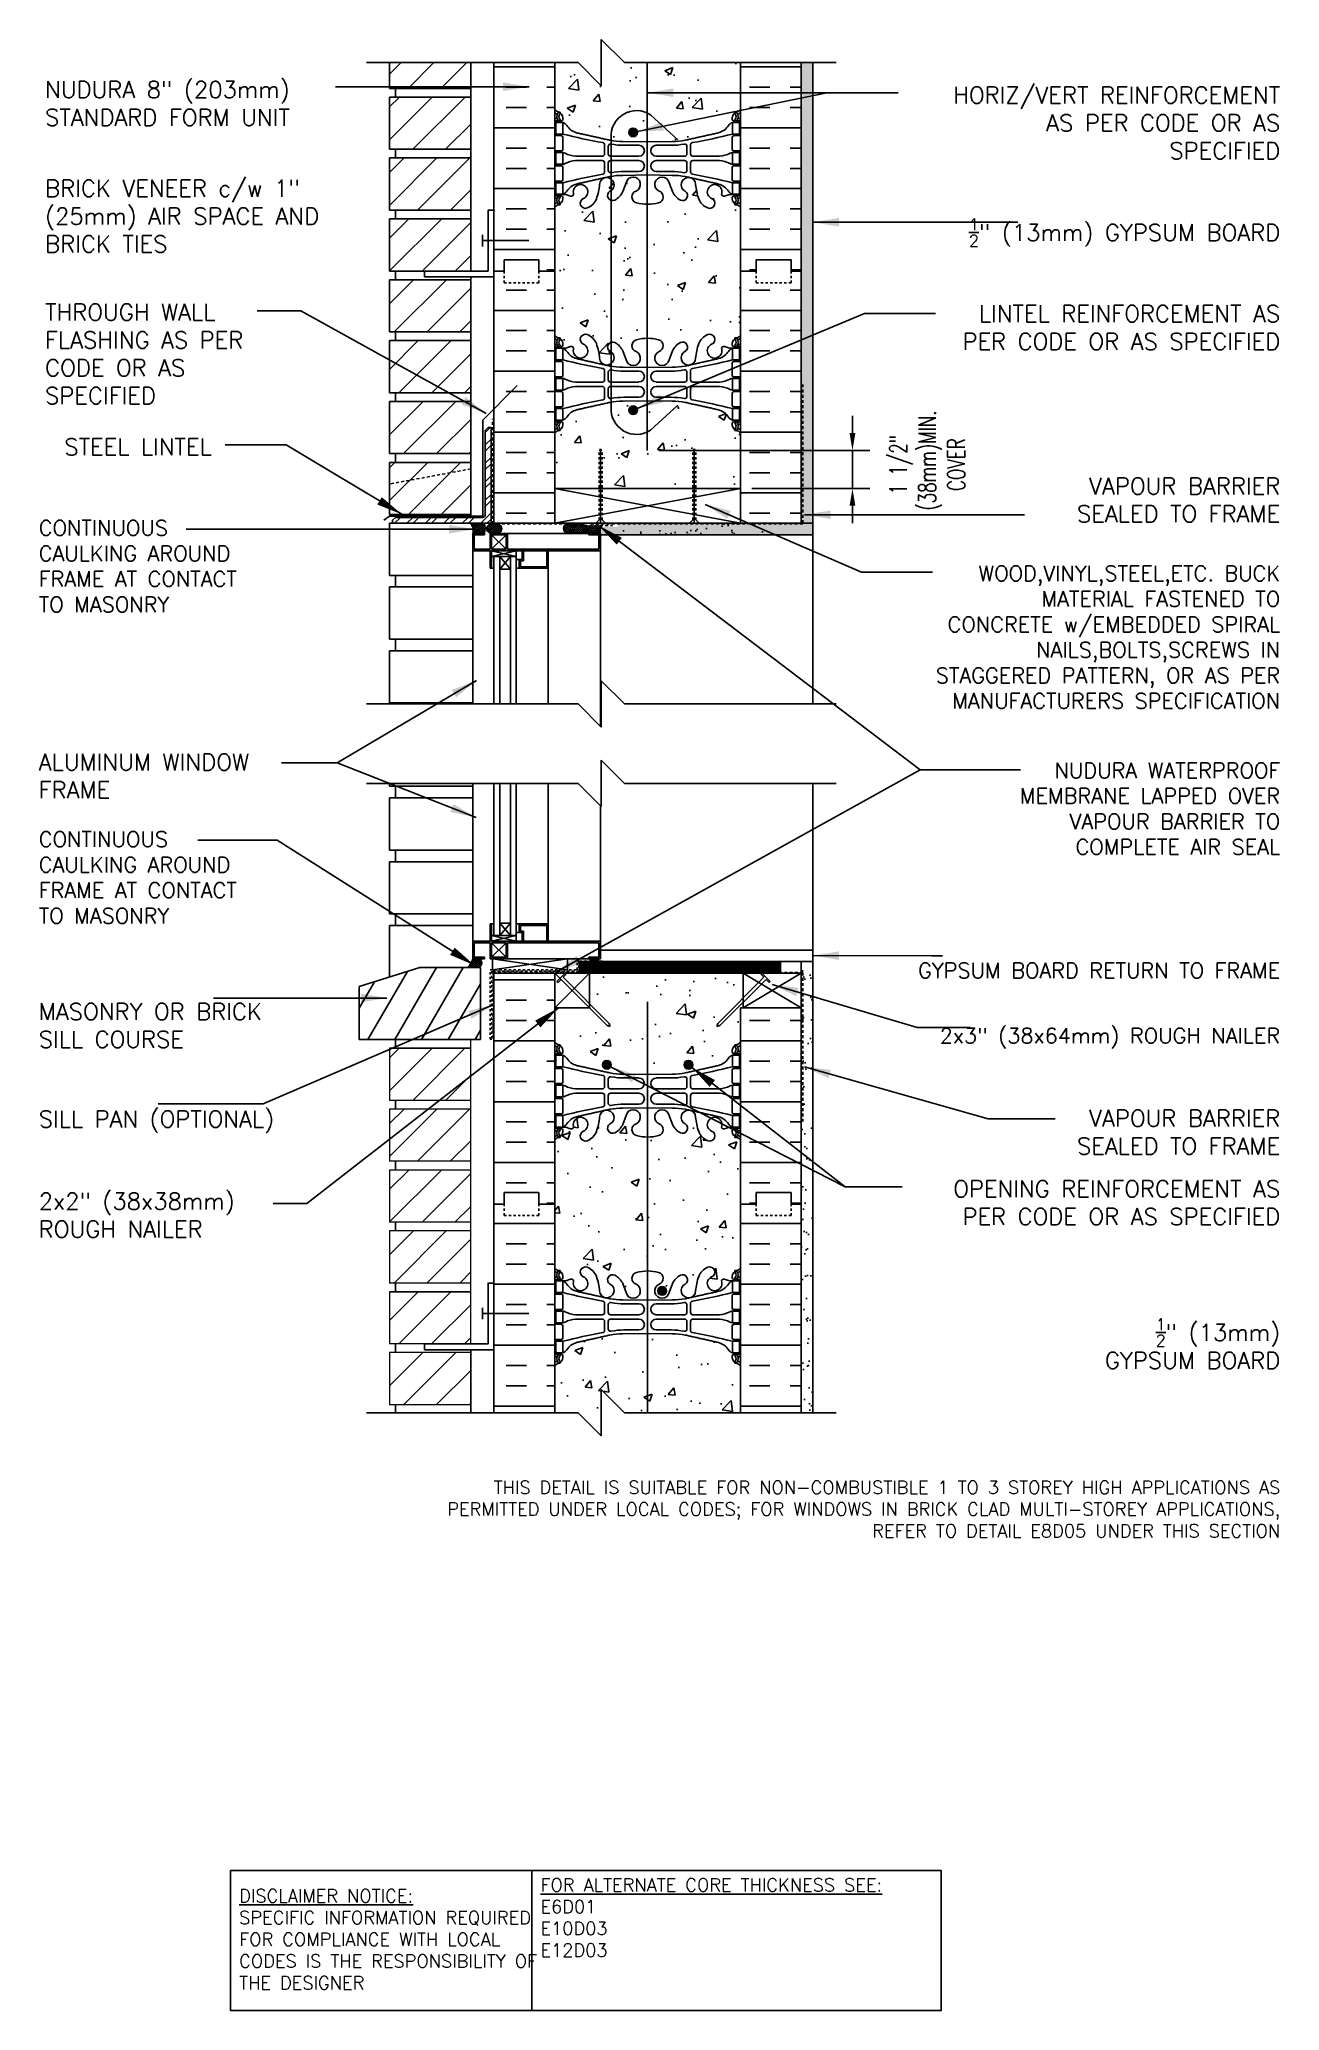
# Model space of a CAD drawing. Header units: inches. Extents: x 2890.1 to 2943.6, y 417.6 to 502.6.
import ezdxf
from ezdxf.enums import TextEntityAlignment as Align

# ---------------------------------------------------------------- set-up
doc = ezdxf.new("R2010")
doc.units = ezdxf.units.IN
doc.header["$LTSCALE"] = 0.5
doc.header["$MEASUREMENT"] = 0
doc.linetypes.add('DASHED2', pattern=[0.375, 0.25, -0.125])
doc.linetypes.add('HIDDEN2', pattern=[0.1875, 0.125, -0.0625])
doc.layers.get('Defpoints').update_dxf_attribs({"linetype": 'CONTINUOUS'})
for name, color, linetype in [('HATCH', 12, 'CONTINUOUS'), ('Hidden2', 12, 'HIDDEN2'), ('LINE18', 9, 'CONTINUOUS'), ('line25', 2, 'CONTINUOUS'), ('LINE50', 5, 'CONTINUOUS'), ('LINE65', 3, 'CONTINUOUS'), ('LINE9', 9, 'CONTINUOUS'), ('TEXT', 4, 'CONTINUOUS'), ('Web_Edge', 9, 'CONTINUOUS')]:
    doc.layers.add(name, color=color, linetype=linetype)
doc.styles.add('DIM', font='romans.shx', dxfattribs={"width": 0.7})
doc.styles.get("Standard").update_dxf_attribs({"font": 'romans.shx'})
doc.dimstyles.new('ext_12', dxfattribs={"dimscale": 12, "dimtxt": 0.09375, "dimasz": 0.09375, "dimexe": 0.09375, "dimexo": 0.0625, "dimgap": 0.0625, "dimtad": 1, "dimdec": 1, "dimzin": 3, "dimdsep": 46, "dimlunit": 4, "dimtxsty": 'DIM', "dimcen": 0.09, "dimdle": 0.09375, "dimclrt": 4, "dimadec": 0, "dimazin": 0, "dimtfac": 1, "dimtdec": 1, "dimtmove": 2, "dimatfit": 3, "dimfxl": 1, "dimfrac": 2, "dimtolj": 1, "dimtzin": 0, "dimarcsym": 0})
doc.dimstyles.new('ext_8', dxfattribs={"dimscale": 8, "dimtxt": 0.09375, "dimasz": 0.09375, "dimexe": 0.09375, "dimexo": 0.0625, "dimgap": 0.0625, "dimtad": 1, "dimdec": 1, "dimzin": 3, "dimdsep": 46, "dimlunit": 4, "dimtxsty": 'DIM', "dimcen": 0.09, "dimdle": 0.09375, "dimclrt": 4, "dimadec": 0, "dimazin": 0, "dimtfac": 1, "dimtdec": 1, "dimtmove": 2, "dimatfit": 3, "dimfxl": 1, "dimfrac": 2, "dimtolj": 1, "dimtzin": 0, "dimarcsym": 0})
pattern_1 = [(37.5, (85.12044, -4.2263), (-0.03149668, 0.96341188), [0, -0.76, 0, -0.85, 0, -0.8125]), (7.5, (85.1204, -4.2263), (0.88488835, 1.41107303), [0, -0.41, 0, -0.685, 0, -0.2625]), (327.5, (84.50544, -4.2263), (1.55707093, 0.00282953), [0, -0.25, 0, -0.9, 0, -1.175]), (317.5, (84.5054, -4.2263), (1.5030633, 0.4388378), [0, -0.125, 0, -0.59, 0, -0.675])]

msp = doc.modelspace()

# ---------------------------------------------------------------- texts
at = {"layer": 'TEXT'}
msp.add_text('STEEL LINTEL ', height=0.72, dxfattribs=at).set_placement((2898.052, 484.988), align=Align.MIDDLE_RIGHT)
for s, insert, char_height, width, attachment_point in [('NUDURA 8" (203mm) STANDARD FORM UNIT ', (2890.372, 499.799), 0.72, 16.55925, 4), ('\\A1;HORIZ/VERT REINFORCEMENT AS PER CODE OR AS SPECIFIED', (2943.63, 498.962), 0.72, 16.55925, 6), ('BRICK VENEER c/w 1" (25mm) AIR SPACE AND BRICK TIES', (2890.372, 494.939), 0.72, 14.07459, 4), ('\\A1;{\\H0.7x;\\S1/2;}" (13mm) GYPSUM BOARD', (2943.63, 494.23), 0.72, 14.86021, 6), ('THROUGH WALL FLASHING AS PER CODE OR AS SPECIFIED', (2890.372, 488.999), 0.72, 10.53123, 4), ('\\A1;LINTEL REINFORCEMENT AS PER CODE OR AS SPECIFIED', (2943.63, 490.135), 0.72, 16.55925, 6), ('VAPOUR BARRIER SEALED TO FRAME', (2943.63, 482.701), 0.72, 10.53123, 6), ('{\\H0.9167x;CONTINUOUS CAULKING AROUND FRAME AT CONTACT TO MASONRY}', (2890.098, 479.844), 0.72, 10.53123, 4), ('{\\H0.9167x;WOOD,VINYL,STEEL,ETC. BUCK MATERIAL FASTENED TO CONCRETE w/EMBEDDED SPIRAL NAILS,BOLTS,SCREWS IN STAGGERED PATTERN, OR AS PER MANUFACTURERS SPECIFICATION\\fCalibri|b0|i0|c0|p34;\\P\\A1;\\Fromans|c0;\\H1.091x;\\P\\P\\P\\P\\P\\P\\P\\P\\P }', (2943.63, 470.803), 0.72, 16.55925, 6), ('ALUMINUM WINDOW\\PFRAME', (2890.098, 470.796), 0.72, 10.53123, 4), ('{\\H0.9167x;NUDURA WATERPROOF MEMBRANE LAPPED OVER VAPOUR BARRIER TO COMPLETE AIR SEAL }', (2943.63, 469.387), 0.72, 15.16348, 6), ('{\\H0.9167x;CONTINUOUS CAULKING AROUND FRAME AT CONTACT TO MASONRY}', (2890.098, 466.42), 0.72, 10.53123, 4), ('{\\H0.9167x;GYPSUM BOARD RETURN TO FRAME}', (2943.63, 462.412), 0.72, 15.16348, 6), ('MASONRY OR BRICK SILL COURSE', (2890.098, 460.038), 0.72, 10.53123, 4), ('{\\H0.9167x;2x3" (38x64mm) ROUGH NAILER}', (2943.63, 459.488), 0.72, 15.16348, 6), ('SILL PAN (OPTIONAL)', (2890.098, 455.884), 0.72, 10.53123, 4), ('VAPOUR BARRIER SEALED TO FRAME', (2943.63, 455.438), 0.72, 10.53123, 6), ('OPENING REINFORCEMENT AS PER CODE OR AS SPECIFIED', (2943.63, 452.395), 0.72, 16.39183, 6), ('2x2" (38x38mm) ROUGH NAILER', (2890.098, 451.856), 0.72, 10.53123, 4), ('\\A1;{\\H0.7x;\\S1/2;}" (13mm) GYPSUM BOARD', (2943.63, 446.318), 0.72, 9.78074, 6), (' THIS DETAIL IS SUITABLE FOR NON-COMBUSTIBLE 1 TO 3 STOREY HIGH APPLICATIONS AS PERMITTED UNDER LOCAL CODES; FOR WINDOWS IN BRICK CLAD MULTI-STOREY APPLICATIONS, REFER TO DETAIL E8D05 UNDER THIS SECTION', (2943.63, 439.18), 0.5625, 40.63612, 6), ('{\\LDISCLAIMER NOTICE:}\\PSPECIFIC INFORMATION REQUIRED FOR COMPLIANCE WITH LOCAL CODES IS THE RESPONSIBILITY OF THE DESIGNER', (2898.739, 420.628), 0.5625, 14.00235, 4), ('{\\LFOR ALTERNATE CORE THICKNESS SEE:\\P}E6D01\\PE10D03\\PE12D03', (2911.731, 421.568), 0.5625, 23.33295, 4)]:
    msp.add_mtext(s, dxfattribs=dict(at, insert=insert, char_height=char_height, width=width, attachment_point=attachment_point))

# ---------------------------------------------------------------- blocks, each defined once
blk = doc.blocks.new('*D2')
at = {"layer": 'Defpoints', "color": 0, "transparency": 16777216}
for p in [(2916.338, 484.832), (2925.185, 484.832), (2920.35, 483.198)]:
    blk.add_point(p, dxfattribs=at)
at = {"layer": 'TEXT', "color": 0, "lineweight": -2, "transparency": 16777216}
for p, q in [((2925.185, 485.582), (2925.185, 486.332)), ((2916.838, 484.832), (2925.935, 484.832)), ((2925.185, 483.198), (2925.185, 484.832)), ((2920.85, 483.198), (2925.935, 483.198)), ((2925.185, 482.448), (2925.185, 481.698))]:
    blk.add_line(p, q, dxfattribs=at)
at = {"layer": 'TEXT', "color": 0, "transparency": 16777216}
for points in [[(2925.06, 485.582), (2925.31, 485.582), (2925.185, 484.832)], [(2925.06, 482.448), (2925.31, 482.448), (2925.185, 483.198)]]:
    blk.add_solid(points, dxfattribs=at)
at = {"layer": 'TEXT', "color": 4, "transparency": 16777216, "insert": (2928.409, 484.222), "char_height": 0.75, "attachment_point": 5, "rotation": 90, "style": 'DIM'}
blk.add_mtext('\\A1;1 1/2" \\P (38mm)MIN. \\PCOVER', dxfattribs=at)

# ---------------------------------------------------------------- dimensions: what is measured, and where the dimension line sits
at = {"layer": 'TEXT'}
dim = msp.add_linear_dim(base=(2925.185, 484.832), p1=(2920.35, 483.198), p2=(2916.338, 484.832), angle=90, text='<> \\P (38mm)MIN. \\PCOVER', dimstyle='ext_8', dxfattribs=at)
dim.commit()
dim.dimension.update_dxf_attribs({"geometry": '*D2', "text_midpoint": (2928.409, 484.222), "dimtype": 160})

# ---------------------------------------------------------------- hatches: boundary and pattern name
at = {"layer": 'HATCH'}
h = msp.add_hatch(dxfattribs=at)
h.set_pattern_fill('AR-CONC', color=256, scale=0.5)
h.set_pattern_definition([(50, (0, 0), (3.586301, -0.3137607), [0.375, -4.125]), (355, (0, 0), (-0.6937567, 3.7609607), [0.3, -3.3]), (100.45144, (0.299, -0.026), (2.8925442, 3.4472), [0.318701, -3.5057106]), (46.1842, (0, 1), (5.3362067, -0.8275964), [0.5625, -6.1875]), (96.63564, (0.4447, 0.931), (4.67331, 4.870593), [0.478052, -5.258569]), (351.18416, (0, 1), (4.67331, 4.870593), [0.45, -4.95]), (21, (0.5, 0.75), (2.9845353, -2.0130945), [0.375, -4.125]), (326, (0.5, 0.75), (1.2165767, 3.62575), [0.3, -3.3]), (71.45144, (0.7487, 0.5822), (4.201112, 1.6126558), [0.318701, -3.5057106]), (37.5, (0, 0), (0.0607993, 1.66446927), [0, -3.26, 0, -3.35, 0, -3.3125]), (7.5, (0, 0), (1.3153477, 1.9720586), [0, -1.91, 0, -3.185, 0, -1.2625]), (327.5, (-1.115, 0), (2.6691122, -0.11277436), [0, -1.25, 0, -3.9, 0, -5.175]), (317.5, (-1.615, 0), (2.9159308, 0.500525), [0, -1.625, 0, -2.59, 0, -3.675])])
edge = h.paths.add_edge_path()
edge.add_arc((2920.004, 445.013), 0.5, 46.21089, 66.42182)
edge.add_line((2920.204, 445.471), (2920.114, 445.471))
edge.add_line((2920.114, 445.471), (2920.114, 445.513))
edge.add_arc((2920.254, 445.72), 0.25, 180, 235.9442, ccw=False)
edge.add_line((2920.004, 445.72), (2920.004, 445.787))
edge.add_arc((2920.067, 445.787), 0.0625, 90, 180, ccw=False)
edge.add_line((2920.067, 445.85), (2920.114, 445.85))
edge.add_line((2920.114, 445.85), (2920.114, 445.92))
edge.add_line((2920.114, 445.92), (2920.009, 445.92))
edge.add_arc((2920.131, 446.262), 0.364, 212.04242, 250.33874, ccw=False)
edge.add_arc((2919.208, 445.651), 0.743, 34.22802, 73.81071)
edge.add_spline(control_points=[(2919.416, 446.365), (2917.978, 446.686)], knot_values=[0, 0, 1, 1], degree=1, periodic=0)
edge.add_arc((2917.422, 443.754), 2.984, 79.25462, 90.09947)
edge.add_line((2917.417, 446.738), (2916.35, 446.754))
edge.add_line((2916.35, 446.754), (2915.283, 446.738))
edge.add_arc((2915.278, 443.754), 2.984, 89.90053, 100.74538)
edge.add_spline(control_points=[(2914.722, 446.686), (2913.284, 446.365)], knot_values=[0, 0, 1, 1], degree=1, periodic=0)
edge.add_arc((2913.492, 445.651), 0.743, 106.18929, 145.77198)
edge.add_arc((2912.569, 446.262), 0.364, 289.66126, 327.95758, ccw=False)
edge.add_line((2912.691, 445.92), (2912.586, 445.92))
edge.add_line((2912.586, 445.92), (2912.586, 445.85))
edge.add_line((2912.586, 445.85), (2912.634, 445.85))
edge.add_arc((2912.634, 445.787), 0.0625, 0, 90, ccw=False)
edge.add_line((2912.696, 445.787), (2912.696, 445.72))
edge.add_arc((2912.446, 445.72), 0.25, 304.0558, 360, ccw=False)
edge.add_line((2912.586, 445.513), (2912.586, 445.471))
edge.add_line((2912.586, 445.471), (2912.496, 445.471))
edge.add_arc((2912.696, 445.013), 0.5, 113.57818, 133.78911)
edge.add_line((2912.35, 445.374), (2912.35, 443.339))
edge.add_line((2912.35, 443.339), (2913.35, 443.339))
edge.add_line((2913.35, 443.339), (2914.35, 442.339))
edge.add_line((2914.35, 442.339), (2914.35, 444.339))
edge.add_line((2914.35, 444.339), (2915.35, 443.339))
edge.add_line((2915.35, 443.339), (2920.35, 443.339))
edge.add_line((2920.35, 443.339), (2920.35, 445.374))
h.paths.add_polyline_path([(2920.35, 455.112, 0.088416), (2920.204, 455.21), (2920.114, 455.21), (2920.114, 455.252, -0.249069), (2920.004, 455.459), (2920.004, 455.526, -0.414214), (2920.067, 455.589), (2920.114, 455.589), (2920.114, 455.659), (2920.009, 455.659, 0.085348), (2919.68, 455.583, -0.669601), (2919.547, 455.703, 2.087231), (2919.113, 455.479, -1), (2918.95, 455.07, -0.21345), (2918.557, 455.459, -0.069923), (2918.421, 456.103, 1.702394), (2917.971, 455.791, -0.940793), (2917.767, 455.407, -0.173075), (2917.421, 455.774), (2917.279, 456.161, 1.612474), (2916.847, 455.801, -0.734872), (2916.824, 455.29, -0.068475), (2916.35, 455.228, -0.068475), (2915.876, 455.29, -0.734872), (2915.853, 455.801, 1.612474), (2915.421, 456.161), (2915.279, 455.774, -0.173075), (2914.933, 455.407, -0.940793), (2914.729, 455.791, 1.702394), (2914.279, 456.103, -0.069923), (2914.143, 455.459, -0.21345), (2913.75, 455.07, -1), (2913.587, 455.479, 2.087231), (2913.153, 455.703, -0.669601), (2913.02, 455.583, 0.085348), (2912.691, 455.659), (2912.586, 455.659), (2912.586, 455.589), (2912.634, 455.589, -0.414214), (2912.696, 455.526), (2912.696, 455.459, -0.249069), (2912.586, 455.252), (2912.586, 455.21), (2912.496, 455.21, 0.088416), (2912.35, 455.112), (2912.35, 449.566, 0.088416), (2912.496, 449.469), (2912.586, 449.469), (2912.586, 449.427, -0.249069), (2912.696, 449.22), (2912.696, 449.152, -0.414214), (2912.634, 449.09), (2912.586, 449.09), (2912.586, 449.02), (2912.691, 449.02, 0.085348), (2913.02, 449.095, -0.669601), (2913.153, 448.975, 2.087231), (2913.587, 449.2, -1), (2913.75, 449.608, -0.21345), (2914.143, 449.219, -0.069923), (2914.279, 448.575, 1.702394), (2914.729, 448.888, -0.940793), (2914.933, 449.271, -0.173075), (2915.279, 448.905), (2915.421, 448.518, 1.612474), (2915.853, 448.877, -0.734872), (2915.876, 449.388, -0.068475), (2916.35, 449.45, -0.068475), (2916.824, 449.388, -0.734872), (2916.847, 448.877, 1.612474), (2917.279, 448.518), (2917.421, 448.905, -0.173075), (2917.767, 449.271, -0.940793), (2917.971, 448.888, 1.702394), (2918.421, 448.575, -0.069923), (2918.557, 449.219, -0.21345), (2918.95, 449.608, -1), (2919.113, 449.2, 2.087231), (2919.547, 448.975, -0.669601), (2919.68, 449.095, 0.085348), (2920.009, 449.02), (2920.114, 449.02), (2920.114, 449.09), (2920.067, 449.09, -0.414214), (2920.004, 449.152), (2920.004, 449.22, -0.249069), (2920.114, 449.427), (2920.114, 449.469), (2920.204, 449.469, 0.088416), (2920.35, 449.566)])
edge = h.paths.add_edge_path()
edge.add_line((2920.35, 460.792), (2920.475, 460.792))
edge.add_line((2920.475, 460.792), (2920.475, 461.044))
edge.add_line((2920.475, 461.044), (2919.472, 460.041))
edge.add_line((2919.472, 460.041), (2919.343, 460.001))
edge.add_line((2919.343, 460.001), (2919.384, 460.13))
edge.add_line((2919.384, 460.13), (2920.475, 461.221))
edge.add_line((2920.475, 461.221), (2920.475, 462.292))
edge.add_line((2920.475, 462.292), (2913.85, 462.292))
edge.add_line((2913.85, 462.292), (2913.85, 460.974))
edge.add_line((2913.85, 460.974), (2914.694, 460.13))
edge.add_line((2914.694, 460.13), (2914.734, 460.001))
edge.add_line((2914.734, 460.001), (2914.606, 460.041))
edge.add_line((2914.606, 460.041), (2913.855, 460.792))
edge.add_line((2913.855, 460.792), (2912.35, 460.792))
edge.add_line((2912.35, 460.792), (2912.35, 459.305))
edge.add_arc((2912.696, 459.666), 0.5, 226.21089, 246.42182)
edge.add_line((2912.496, 459.208), (2912.586, 459.208))
edge.add_line((2912.586, 459.208), (2912.586, 459.166))
edge.add_arc((2912.446, 458.959), 0.25, 0, 55.9442, ccw=False)
edge.add_line((2912.696, 458.959), (2912.696, 458.891))
edge.add_arc((2912.634, 458.891), 0.0625, -90, 0, ccw=False)
edge.add_line((2912.634, 458.829), (2912.586, 458.829))
edge.add_line((2912.586, 458.829), (2912.586, 458.759))
edge.add_line((2912.586, 458.759), (2912.691, 458.759))
edge.add_arc((2912.569, 458.416), 0.364, 32.04242, 70.33874, ccw=False)
edge.add_arc((2913.492, 459.027), 0.743, 214.22802, 253.81071)
edge.add_spline(control_points=[(2913.284, 458.313), (2914.722, 457.993)], knot_values=[0, 0, 1, 1], degree=1, periodic=0)
edge.add_arc((2915.278, 460.924), 2.984, 259.25462, 270.09947)
edge.add_line((2915.283, 457.94), (2916.35, 457.925))
edge.add_line((2916.35, 457.925), (2917.417, 457.94))
edge.add_arc((2917.422, 460.924), 2.984, 269.90053, 280.74538)
edge.add_spline(control_points=[(2917.978, 457.993), (2919.416, 458.313)], knot_values=[0, 0, 1, 1], degree=1, periodic=0)
edge.add_arc((2919.208, 459.027), 0.743, 286.18929, 325.77198)
edge.add_arc((2920.131, 458.416), 0.364, 109.66126, 147.95758, ccw=False)
edge.add_line((2920.009, 458.759), (2920.114, 458.759))
edge.add_line((2920.114, 458.759), (2920.114, 458.829))
edge.add_line((2920.114, 458.829), (2920.067, 458.829))
edge.add_arc((2920.067, 458.891), 0.0625, 180, 270, ccw=False)
edge.add_line((2920.004, 458.891), (2920.004, 458.959))
edge.add_arc((2920.254, 458.959), 0.25, 124.0558, 180, ccw=False)
edge.add_line((2920.114, 459.166), (2920.114, 459.208))
edge.add_line((2920.114, 459.208), (2920.204, 459.208))
edge.add_arc((2920.004, 459.666), 0.5, 293.57818, 313.78911)
edge.add_line((2920.35, 459.305), (2920.35, 460.792))
edge = h.paths.add_edge_path()
edge.add_arc((2920.004, 485.235), 0.5, 46.21089, 66.42182)
edge.add_line((2920.204, 485.693), (2920.114, 485.693))
edge.add_line((2920.114, 485.693), (2920.114, 485.735))
edge.add_arc((2920.254, 485.942), 0.25, 180, 235.9442, ccw=False)
edge.add_line((2920.004, 485.942), (2920.004, 486.01))
edge.add_arc((2920.067, 486.01), 0.0625, 90, 180, ccw=False)
edge.add_line((2920.067, 486.072), (2920.114, 486.072))
edge.add_line((2920.114, 486.072), (2920.114, 486.142))
edge.add_line((2920.114, 486.142), (2920.009, 486.142))
edge.add_arc((2920.131, 486.485), 0.364, 214.97751, 250.33874, ccw=False)
edge.add_arc((2919.208, 485.873), 0.743, 32.79192, 73.81071)
edge.add_spline(control_points=[(2919.416, 486.587), (2917.978, 486.908)], knot_values=[0, 0, 1, 1], degree=1, periodic=0)
edge.add_arc((2917.422, 483.976), 2.984, 79.25462, 90.09947)
edge.add_line((2917.417, 486.96), (2916.35, 486.976))
edge.add_line((2916.35, 486.976), (2915.283, 486.96))
edge.add_arc((2915.278, 483.976), 2.984, 89.90053, 100.74538)
edge.add_spline(control_points=[(2914.722, 486.908), (2913.284, 486.587)], knot_values=[0, 0, 1, 1], degree=1, periodic=0)
edge.add_arc((2913.492, 485.873), 0.743, 106.18929, 147.20808)
edge.add_arc((2912.569, 486.485), 0.364, 289.66126, 325.02249, ccw=False)
edge.add_line((2912.691, 486.142), (2912.586, 486.142))
edge.add_line((2912.586, 486.142), (2912.586, 486.072))
edge.add_line((2912.586, 486.072), (2912.634, 486.072))
edge.add_arc((2912.634, 486.01), 0.0625, 0, 90, ccw=False)
edge.add_line((2912.696, 486.01), (2912.696, 485.942))
edge.add_arc((2912.446, 485.942), 0.25, 304.0558, 360, ccw=False)
edge.add_line((2912.586, 485.735), (2912.586, 485.693))
edge.add_line((2912.586, 485.693), (2912.496, 485.693))
edge.add_arc((2912.696, 485.235), 0.5, 113.57818, 133.78911)
edge.add_line((2912.35, 485.596), (2912.35, 483.198))
edge.add_line((2912.35, 483.198), (2914.26, 483.198))
edge.add_line((2914.26, 483.198), (2914.26, 484.785))
edge.add_line((2914.26, 484.785), (2914.323, 484.904))
edge.add_line((2914.323, 484.904), (2914.385, 484.785))
edge.add_line((2914.385, 484.785), (2914.385, 483.198))
edge.add_line((2914.385, 483.198), (2918.301, 483.198))
edge.add_line((2918.301, 483.198), (2918.301, 484.785))
edge.add_line((2918.301, 484.785), (2918.364, 484.904))
edge.add_line((2918.364, 484.904), (2918.426, 484.785))
edge.add_line((2918.426, 484.785), (2918.426, 483.198))
edge.add_line((2918.426, 483.198), (2920.35, 483.198))
edge.add_line((2920.35, 483.198), (2920.35, 485.596))
h.paths.add_polyline_path([(2920.35, 492.561), (2920.35, 495.335, 0.088416), (2920.204, 495.432), (2920.114, 495.432), (2920.114, 495.474, -0.249069), (2920.004, 495.681), (2920.004, 495.748, -0.414214), (2920.067, 495.811), (2920.114, 495.811), (2920.114, 495.881), (2920.009, 495.881, 0.085348), (2919.68, 495.805, -0.669601), (2919.547, 495.926, 2.087231), (2919.113, 495.701, -1), (2918.95, 495.292, -0.21345), (2918.557, 495.682, -0.068226), (2918.422, 496.309, 1.753171), (2917.971, 496.013, -0.940793), (2917.767, 495.63, -0.173075), (2917.421, 495.996), (2917.279, 496.383, 1.612474), (2916.847, 496.023, -0.734872), (2916.824, 495.512, -0.068475), (2916.35, 495.45, -0.068475), (2915.876, 495.512, -0.734872), (2915.853, 496.023, 1.612474), (2915.421, 496.383), (2915.279, 495.996, -0.173075), (2914.933, 495.63, -0.940793), (2914.729, 496.013, 1.753171), (2914.278, 496.309, -0.068226), (2914.143, 495.682, -0.21345), (2913.75, 495.292, -1), (2913.587, 495.701, 2.087231), (2913.153, 495.926, -0.669601), (2913.02, 495.805, 0.085348), (2912.691, 495.881), (2912.586, 495.881), (2912.586, 495.811), (2912.634, 495.811, -0.414214), (2912.696, 495.748), (2912.696, 495.681, -0.249069), (2912.586, 495.474), (2912.586, 495.432), (2912.496, 495.432, 0.088416), (2912.35, 495.335), (2912.35, 492.561), (2912.35, 489.788, 0.088416), (2912.496, 489.691), (2912.586, 489.691), (2912.586, 489.649, -0.249069), (2912.696, 489.442), (2912.696, 489.375, -0.414214), (2912.634, 489.312), (2912.586, 489.312), (2912.586, 489.242), (2912.691, 489.242, 0.085348), (2913.02, 489.318, -0.669601), (2913.153, 489.197, 2.087231), (2913.587, 489.422, -1), (2913.75, 489.831, -0.21345), (2914.143, 489.441, -0.068226), (2914.278, 488.814, 1.753171), (2914.729, 489.11, -0.940793), (2914.933, 489.493, -0.173075), (2915.279, 489.127), (2915.421, 488.74, 1.612474), (2915.853, 489.1, -0.734872), (2915.876, 489.611, -0.068475), (2916.35, 489.673, -0.068475), (2916.824, 489.611, -0.734872), (2916.847, 489.1, 1.612474), (2917.279, 488.74), (2917.421, 489.127, -0.173075), (2917.767, 489.493, -0.940793), (2917.971, 489.11, 1.753171), (2918.422, 488.814, -0.068226), (2918.557, 489.441, -0.21345), (2918.95, 489.831, -1), (2919.113, 489.422, 2.087231), (2919.547, 489.197, -0.669601), (2919.68, 489.318, 0.085348), (2920.009, 489.242), (2920.114, 489.242), (2920.114, 489.312), (2920.067, 489.312, -0.414214), (2920.004, 489.375), (2920.004, 489.442, -0.249069), (2920.114, 489.649), (2920.114, 489.691), (2920.204, 489.691, 0.088416), (2920.35, 489.788)])
edge = h.paths.add_edge_path()
edge.add_line((2920.35, 501.561), (2915.35, 501.561))
edge.add_line((2915.35, 501.561), (2914.35, 502.561))
edge.add_line((2914.35, 502.561), (2914.35, 500.561))
edge.add_line((2914.35, 500.561), (2913.35, 501.561))
edge.add_line((2913.35, 501.561), (2912.35, 501.561))
edge.add_line((2912.35, 501.561), (2912.35, 499.527))
edge.add_arc((2912.696, 499.888), 0.5, 226.21089, 246.42182)
edge.add_line((2912.496, 499.43), (2912.586, 499.43))
edge.add_line((2912.586, 499.43), (2912.586, 499.388))
edge.add_arc((2912.446, 499.181), 0.25, 0, 55.9442, ccw=False)
edge.add_line((2912.696, 499.181), (2912.696, 499.113))
edge.add_arc((2912.634, 499.113), 0.0625, -90, 0, ccw=False)
edge.add_line((2912.634, 499.051), (2912.586, 499.051))
edge.add_line((2912.586, 499.051), (2912.586, 498.981))
edge.add_line((2912.586, 498.981), (2912.691, 498.981))
edge.add_arc((2912.569, 498.638), 0.364, 32.04242, 70.33874, ccw=False)
edge.add_arc((2913.492, 499.25), 0.743, 214.22802, 253.81071)
edge.add_spline(control_points=[(2913.284, 498.536), (2914.722, 498.215)], knot_values=[0, 0, 1, 1], degree=1, periodic=0)
edge.add_arc((2915.278, 501.147), 2.984, 259.25462, 270.09947)
edge.add_line((2915.283, 498.163), (2916.35, 498.147))
edge.add_line((2916.35, 498.147), (2917.417, 498.163))
edge.add_arc((2917.422, 501.147), 2.984, 269.90053, 280.74538)
edge.add_spline(control_points=[(2917.978, 498.215), (2919.416, 498.536)], knot_values=[0, 0, 1, 1], degree=1, periodic=0)
edge.add_arc((2919.208, 499.25), 0.743, 286.18929, 325.77198)
edge.add_arc((2920.131, 498.638), 0.364, 109.66126, 147.95758, ccw=False)
edge.add_line((2920.009, 498.981), (2920.114, 498.981))
edge.add_line((2920.114, 498.981), (2920.114, 499.051))
edge.add_line((2920.114, 499.051), (2920.067, 499.051))
edge.add_arc((2920.067, 499.113), 0.0625, 180, 270, ccw=False)
edge.add_line((2920.004, 499.113), (2920.004, 499.181))
edge.add_arc((2920.254, 499.181), 0.25, 124.0558, 180, ccw=False)
edge.add_line((2920.114, 499.388), (2920.114, 499.43))
edge.add_line((2920.114, 499.43), (2920.204, 499.43))
edge.add_arc((2920.004, 499.888), 0.5, 293.57818, 313.78911)
edge.add_line((2920.35, 499.527), (2920.35, 501.561))
h = msp.add_hatch(dxfattribs=at)
h.set_pattern_fill('ANSI31', color=256, scale=8, style=0)
h.paths.add_polyline_path([(2908.725, 486.948), (2905.225, 486.948), (2905.225, 484.698), (2908.725, 484.698)])
h.paths.add_polyline_path([(2908.725, 484.038), (2908.725, 484.323), (2905.225, 484.323), (2905.225, 483.391)])
h.paths.add_polyline_path([(2908.725, 484.038), (2905.225, 483.391), (2905.225, 482.073), (2908.725, 482.073)])
h.paths.add_polyline_path([(2908.725, 489.573), (2905.225, 489.573), (2905.225, 487.323), (2908.725, 487.323)])
h.paths.add_polyline_path([(2908.725, 492.198), (2905.225, 492.198), (2905.225, 489.948), (2908.725, 489.948)])
h.paths.add_polyline_path([(2908.725, 494.823), (2905.225, 494.823), (2905.225, 492.573), (2908.725, 492.573)])
h.paths.add_polyline_path([(2908.725, 497.448), (2905.225, 497.448), (2905.225, 495.198), (2908.725, 495.198)])
h.paths.add_polyline_path([(2908.725, 500.073), (2905.225, 500.073), (2905.225, 497.823), (2908.725, 497.823)])
h.paths.add_polyline_path([(2908.725, 501.561), (2905.225, 501.561), (2905.225, 500.448), (2908.725, 500.448)])
h.paths.add_polyline_path([(2908.725, 459.055), (2905.225, 459.055), (2905.225, 456.805), (2908.725, 456.805)])
h.paths.add_polyline_path([(2908.725, 456.43), (2905.24, 456.43), (2905.225, 456.415), (2905.225, 454.18), (2908.725, 454.18)])
h.paths.add_polyline_path([(2908.725, 453.805), (2905.225, 453.805), (2905.225, 451.555), (2908.725, 451.555)])
h.paths.add_polyline_path([(2908.725, 451.18), (2905.225, 451.18), (2905.225, 448.93), (2908.725, 448.93)])
h.paths.add_polyline_path([(2908.725, 448.555), (2905.225, 448.555), (2905.225, 446.305), (2908.725, 446.305)])
h.paths.add_polyline_path([(2908.725, 445.93), (2905.225, 445.93), (2905.225, 443.68), (2908.725, 443.68)])
h = msp.add_hatch(dxfattribs=at)
h.set_pattern_fill('INSUL', color=256, scale=7, style=0)
h.paths.add_polyline_path([(2912.35, 501.561), (2909.725, 501.561), (2909.725, 492.561), (2910.163, 492.561), (2910.163, 493.061), (2911.663, 493.061), (2911.663, 492.561), (2912.35, 492.561)])
h.paths.add_polyline_path([(2922.975, 501.561), (2920.35, 501.561), (2920.35, 492.561), (2920.6, 492.561), (2921.038, 492.561), (2921.038, 493.061), (2922.538, 493.061), (2922.538, 492.561), (2922.975, 492.561)])
h = msp.add_hatch(dxfattribs=at)
h.set_pattern_fill('AR-SAND', color=256, scale=0.25, style=0)
h.set_pattern_definition([(37.5, (2913.47293, 481.19766), (-0.0157483, 0.481706), [0, -0.38, 0, -0.425, 0, -0.40625]), (7.5, (2913.47293, 481.19766), (0.442444, 0.705537), [0, -0.205, 0, -0.3425, 0, -0.13125]), (327.5, (2913.16543, 481.19766), (0.7785355, 0.001415), [0, -0.125, 0, -0.45, 0, -0.5875]), (317.5, (2913.1654, 481.19766), (0.751532, 0.219419), [0, -0.0625, 0, -0.295, 0, -0.3375])])
edge = h.paths.add_edge_path()
edge.add_arc((2914.609, 481.385), 0.303, 146.38589, 191.85896)
edge.add_line((2914.313, 481.323), (2914.313, 481.198))
edge.add_line((2914.313, 481.198), (2923.475, 481.198))
edge.add_line((2923.475, 481.198), (2923.475, 501.561))
edge.add_line((2923.475, 501.561), (2922.975, 501.561))
edge.add_line((2922.975, 501.561), (2922.975, 481.698))
edge.add_line((2922.975, 481.698), (2915.09, 481.698))
edge.add_line((2915.09, 481.698), (2915.09, 481.552))
edge.add_line((2915.09, 481.552), (2914.357, 481.552))
h = msp.add_hatch(dxfattribs=at)
h.set_pattern_fill('INSUL', color=256, scale=7, style=0)
h.paths.add_polyline_path([(2912.35, 492.561), (2911.663, 492.561), (2911.663, 492.061), (2910.163, 492.061), (2910.163, 492.561), (2909.725, 492.561), (2909.725, 481.698), (2912.35, 481.698)])
h.paths.add_polyline_path([(2922.975, 492.561), (2922.538, 492.561), (2922.538, 492.061), (2921.038, 492.061), (2921.038, 492.561), (2920.6, 492.561), (2920.35, 492.561), (2920.35, 483.198), (2920.35, 481.698), (2922.975, 481.698)])
h = msp.add_hatch(dxfattribs=at)
h.set_pattern_fill('ANSI32', color=256, scale=1.5, style=0)
h.set_pattern_definition([(45, (2994.9595, 327.26413), (-0.3977476, 0.3977476), []), (45, (2995.2247, 327.26413), (-0.3977476, 0.3977476), [])])
h.paths.add_polyline_path([(2909.6, 481.698), (2909.6, 485.823), (2909.475, 485.823), (2909.35, 485.698), (2909.35, 482.073, -0.414214), (2909.225, 481.948), (2905.475, 481.948), (2905.35, 481.823), (2905.35, 481.698)])
h = msp.add_hatch(dxfattribs=at)
h.set_pattern_fill('ANSI37', color=256, scale=0.5)
h.set_pattern_definition([(45, (85.12044, -4.22629), (-0.0441941738, 0.0441941738), []), (135, (85.12044, -4.22629), (-0.0441941738, -0.0441941738), [])])
h.paths.add_polyline_path([(2909.91, 481.642), (2909.574, 481.642, 0.912387), (2909.575, 481.28), (2909.91, 481.28, 0.868026)])
h.paths.add_polyline_path([(2914.37, 481.602), (2913.626, 481.602, -0.414214), (2913.596, 481.632), (2913.596, 481.635, 0.414214), (2913.566, 481.665), (2912.822, 481.665, 0.594546), (2912.882, 481.26), (2913.813, 481.26), (2914.313, 481.26, -0.162291)])
h.paths.add_polyline_path([(2909.313, 481.698), (2908.697, 481.698, -0.310601), (2908.813, 481.26), (2909.313, 481.26, 0.132277)])
h = msp.add_hatch(dxfattribs=at)
h.set_pattern_fill('AR-SAND', color=256, scale=0.5, style=0)
h.set_pattern_definition(pattern_1)
edge = h.paths.add_edge_path()
edge.add_line((2914.313, 481.323), (2914.313, 481.198))
edge.add_line((2914.313, 481.198), (2920.59, 481.198))
edge.add_line((2920.59, 481.198), (2919.987, 481.509))
edge.add_line((2919.987, 481.509), (2919.622, 481.698))
edge.add_line((2919.622, 481.698), (2915.09, 481.698))
edge.add_line((2915.09, 481.698), (2915.09, 481.573))
edge.add_line((2915.09, 481.573), (2914.371, 481.573))
edge.add_arc((2914.609, 481.385), 0.303, 141.64055, 191.85896)
h = msp.add_hatch(dxfattribs=at)
h.set_pattern_fill('AR-SAND', color=256, scale=0.5, style=0)
h.set_pattern_definition(pattern_1)
h.paths.add_polyline_path([(2919.622, 481.698), (2919.987, 481.509), (2920.59, 481.198), (2921.475, 481.198), (2921.475, 481.698)])
h = msp.add_hatch(dxfattribs=at)
h.set_pattern_fill('ANSI31', color=256, scale=8, angle=15, style=0)
h.set_pattern_definition([(60, (2800.5375, 309.7201), (-0.8660254, 0.5), [])])
h.paths.add_polyline_path([(2909.143, 462.542), (2906.531, 462.542), (2903.919, 461.717), (2903.919, 459.43), (2909.143, 459.43)])
h = msp.add_hatch(dxfattribs=at)
h.set_pattern_fill('ANSI37', color=256, scale=0.5)
h.set_pattern_definition([(45, (85.12044, -4.22629), (-0.0441941738, 0.0441941738), []), (135, (85.12044, -4.22629), (-0.0441941738, -0.0441941738), [])])
h.paths.add_polyline_path([(2909.05, 462.917), (2908.808, 462.917), (2908.808, 462.948, -0.182658), (2908.582, 462.542), (2909.05, 462.542, 0.799805)])
h = msp.add_hatch(dxfattribs=at)
h.set_pattern_fill('ANSI37', color=256, scale=0.25)
h.set_pattern_definition([(45, (85.120443, -4.226292), (-0.0220970869, 0.0220970869), []), (135, (85.120443, -4.226292), (-0.0220970869, -0.0220970869), [])])
h.paths.add_polyline_path([(2914.181, 462.911), (2913.928, 462.911, 0.765833), (2913.897, 462.808), (2914.212, 462.808, 0.765833)])
h.paths.add_polyline_path([(2914.094, 462.855, -1), (2914.012, 462.855, -1)], flags=16)
h = msp.add_hatch(dxfattribs=at)
h.set_pattern_fill('AR-SAND', color=256, scale=0.5, style=0)
h.set_pattern_definition([(37.5, (87.12044, -0.65585), (-0.03149668, 0.96341188), [0, -0.76, 0, -0.85, 0, -0.8125]), (7.5, (87.1204, -0.6559), (0.88488835, 1.41107303), [0, -0.41, 0, -0.685, 0, -0.2625]), (327.5, (86.50544, -0.65585), (1.55707093, 0.00282953), [0, -0.25, 0, -0.9, 0, -1.175]), (317.5, (86.5054, -0.6559), (1.5030633, 0.4388378), [0, -0.125, 0, -0.59, 0, -0.675])])
h.paths.add_polyline_path([(2923.475, 460.366), (2922.975, 460.366), (2922.975, 446.051), (2922.975, 443.339), (2923.475, 443.339)])
h.paths.add_polyline_path([(2923.475, 462.786), (2922.975, 462.786), (2922.975, 462.551), (2922.975, 460.366), (2923.475, 460.366)])
h = msp.add_hatch(dxfattribs=at)
h.set_pattern_fill('INSUL', color=256, scale=7, style=0)
h.paths.add_polyline_path([(2912.35, 462.292), (2909.725, 462.292), (2909.725, 452.339), (2910.163, 452.339), (2910.163, 452.839), (2911.663, 452.839), (2911.663, 452.339), (2912.35, 452.339)])
h.paths.add_polyline_path([(2922.975, 460.792), (2921.475, 460.792), (2920.35, 460.792), (2920.35, 452.339), (2921.038, 452.339), (2921.038, 452.839), (2922.538, 452.839), (2922.538, 452.339), (2922.975, 452.339)])
h = msp.add_hatch(dxfattribs=at)
h.set_pattern_fill('INSUL', color=256, scale=7, style=0)
h.paths.add_polyline_path([(2909.725, 446.051), (2909.725, 443.339), (2912.35, 443.339), (2912.35, 446.051), (2912.35, 452.339), (2911.663, 452.339), (2911.663, 451.839), (2910.163, 451.839), (2910.163, 452.339), (2909.725, 452.339)])
h.paths.add_polyline_path([(2922.975, 452.339), (2922.538, 452.339), (2922.538, 451.839), (2921.038, 451.839), (2921.038, 452.339), (2920.35, 452.339), (2920.35, 446.051), (2920.35, 443.339), (2922.975, 443.339), (2922.975, 446.051)])
at = {"layer": 'LINE65'}
for points in [[(2915.914, 498.552, 1), (2915.539, 498.552, 1)], [(2915.914, 486.571, 1), (2915.539, 486.571, 1)], [(2914.779, 458.345, 1), (2914.404, 458.345, 1)], [(2918.296, 458.345, 1), (2917.921, 458.345, 1)], [(2917.161, 448.59, 1), (2916.786, 448.59, 1)]]:
    msp.add_hatch(color=256, dxfattribs=at).paths.add_polyline_path(points)

# ---------------------------------------------------------------- linework, layer by layer
at = {"layer": 'HATCH'}
for p, q in [((2920.173, 499.298), (2920.173, 499.298)), ((2920.331, 496.579), (2920.331, 496.579)), ((2912.499, 495.578), (2912.499, 495.578)), ((2914.323, 481.698), (2914.323, 484.904)), ((2918.364, 481.698), (2918.364, 484.904)), ((2909.574, 481.642), (2909.91, 481.642)), ((2909.91, 481.28), (2909.575, 481.28)), ((2923.475, 481.198), (2923.475, 473.905)), ((2923.475, 463.292), (2923.475, 470.477)), ((2909.658, 462.917), (2912.898, 462.441)), ((2912.898, 462.917), (2909.658, 462.441)), ((2922.077, 462.761), (2913.412, 462.761)), ((2922.077, 462.729), (2913.412, 462.729)), ((2922.077, 462.698), (2913.412, 462.698)), ((2922.077, 462.667), (2913.412, 462.667)), ((2922.077, 462.636), (2913.412, 462.636)), ((2922.077, 462.604), (2913.412, 462.604)), ((2922.077, 462.573), (2913.412, 462.573)), ((2913.412, 462.542), (2922.077, 462.542)), ((2922.077, 462.511), (2913.412, 462.511)), ((2922.077, 462.479), (2913.412, 462.479)), ((2922.077, 462.448), (2913.412, 462.448)), ((2912.35, 462.292), (2913.85, 460.792)), ((2913.85, 462.292), (2912.35, 460.792)), ((2922.077, 462.417), (2913.412, 462.417)), ((2922.077, 462.386), (2913.412, 462.386)), ((2922.077, 462.354), (2913.412, 462.354)), ((2922.077, 462.323), (2913.412, 462.323)), ((2920.475, 462.292), (2922.975, 460.792)), ((2922.975, 462.292), (2920.475, 460.792)), ((2905.225, 456.415), (2905.24, 456.43))]:
    msp.add_line(p, q, dxfattribs=at)
at = {"layer": 'HATCH', "color": 6, "linetype": 'DASHED2'}
for p, q in [((2909.663, 481.665), (2909.663, 486.206)), ((2913.566, 481.665), (2909.663, 481.665)), ((2913.596, 481.632), (2913.596, 481.635)), ((2913.626, 481.602), (2914.837, 481.602)), ((2913.397, 462.338), (2913.397, 462.808)), ((2913.397, 462.808), (2914.397, 462.808)), ((2909.694, 462.338), (2913.397, 462.338)), ((2909.694, 462.338), (2909.694, 459.443)), ((2923.05, 462.316), (2912.412, 462.316)), ((2923.05, 462.316), (2923.05, 455.872))]:
    msp.add_line(p, q, dxfattribs=at)
msp.add_lwpolyline([(2923.038, 487.683), (2923.038, 481.665), (2913.834, 481.665)], dxfattribs=at)
at = {"layer": 'HATCH', "flags": 128}
for points in [[(2908.813, 480.51), (2908.813, 473.905)], [(2914.313, 480.51), (2914.313, 472.943)], [(2912.063, 479.76), (2912.063, 473.905)], [(2908.813, 463.667), (2908.813, 470.477)], [(2912.063, 464.417), (2912.063, 470.469)], [(2914.313, 463.667), (2914.313, 469.506)]]:
    msp.add_lwpolyline(points, dxfattribs=at)
at = {"layer": 'HATCH'}
for centre, radius, start, end in [((2908.437, 481.395), 0.399, 340.22867, 49.24807), ((2908.5, 481.479), 0.841, 344.92962, 15.07038), ((2909.591, 481.461), 0.182, 95.07684, 264.92316), ((2909.885, 481.461), 0.183, 278.08236, 81.91764), ((2912.962, 481.479), 0.233, 110.06284, 249.93716), ((2914.854, 481.345), 0.549, 140.05086, 188.9397), ((2908.158, 463.044), 0.658, 310.17859, 351.58269), ((2909.008, 462.729), 0.192, 282.69398, 77.30602)]:
    msp.add_arc(centre, radius, start, end, dxfattribs=at)
at = {"layer": 'HATCH', "color": 6, "linetype": 'DASHED2'}
for centre, start, end in [((2913.566, 481.635), 0, 90), ((2913.626, 481.632), 180, 270)]:
    msp.add_arc(centre, 0.03, start, end, dxfattribs=at)
at = {"layer": 'Hidden2'}
msp.add_lwpolyline([(2909.629, 459.441), (2909.566, 459.441), (2909.566, 462.441), (2913.316, 462.441), (2913.316, 462.816), (2913.379, 462.816), (2913.379, 462.379), (2909.629, 462.379), (2909.629, 459.441)], dxfattribs=at)
at = {"layer": 'LINE18', "linetype": 'HIDDEN2'}
for p, q in [((2914.323, 484.904), (2914.26, 484.785)), ((2914.26, 481.841), (2914.26, 484.785)), ((2914.323, 484.904), (2914.385, 484.785)), ((2914.385, 481.841), (2914.385, 484.785)), ((2918.364, 484.904), (2918.301, 484.785)), ((2918.301, 481.841), (2918.301, 484.785)), ((2918.364, 484.904), (2918.426, 484.785)), ((2918.426, 481.841), (2918.426, 484.785))]:
    msp.add_line(p, q, dxfattribs=at)
at = {"layer": 'LINE18'}
for p, q in [((2909.313, 481.198), (2909.313, 481.26)), ((2913.813, 481.198), (2913.813, 481.26)), ((2914.26, 481.841), (2914.117, 481.698)), ((2923.475, 481.198), (2914.313, 481.198)), ((2914.385, 481.841), (2914.529, 481.698)), ((2918.301, 481.841), (2918.157, 481.698)), ((2918.426, 481.841), (2918.57, 481.698)), ((2909.313, 462.979), (2909.313, 462.917)), ((2913.813, 462.979), (2913.813, 462.917)), ((2912.444, 461.939), (2912.488, 461.895)), ((2912.62, 462.027), (2914.606, 460.041)), ((2912.708, 462.115), (2914.694, 460.13)), ((2912.797, 462.292), (2912.841, 462.248)), ((2921.369, 462.115), (2919.384, 460.13)), ((2921.458, 462.027), (2919.472, 460.041)), ((2921.281, 462.292), (2921.237, 462.248)), ((2921.634, 461.939), (2921.59, 461.895)), ((2914.734, 460.001), (2914.606, 460.041)), ((2914.734, 460.001), (2914.694, 460.13)), ((2919.343, 460.001), (2919.384, 460.13)), ((2919.343, 460.001), (2919.472, 460.041))]:
    msp.add_line(p, q, dxfattribs=at)
at = {"layer": 'LINE18', "color": 2, "lineweight": 0}
for p, q in [((2908.725, 459.055), (2905.225, 459.055)), ((2905.225, 459.055), (2905.225, 456.805)), ((2905.475, 459.055), (2908.725, 459.055)), ((2908.725, 456.805), (2908.725, 459.43)), ((2908.725, 456.805), (2905.225, 456.805)), ((2908.725, 454.18), (2908.725, 456.805)), ((2908.725, 456.43), (2905.225, 456.43)), ((2905.225, 456.43), (2905.225, 454.18)), ((2908.725, 454.18), (2905.225, 454.18)), ((2908.725, 446.305), (2908.725, 454.18)), ((2908.725, 453.805), (2905.225, 453.805)), ((2905.225, 453.805), (2905.225, 451.555)), ((2908.725, 451.555), (2905.225, 451.555)), ((2908.725, 451.18), (2905.225, 451.18)), ((2905.225, 451.18), (2905.225, 448.93)), ((2908.725, 448.93), (2905.225, 448.93)), ((2908.725, 448.555), (2905.225, 448.555)), ((2905.225, 448.555), (2905.225, 446.305)), ((2905.475, 448.555), (2908.725, 448.555)), ((2908.725, 446.305), (2905.225, 446.305)), ((2908.725, 445.93), (2905.225, 445.93)), ((2905.225, 445.93), (2905.225, 443.68)), ((2908.725, 443.68), (2905.225, 443.68))]:
    msp.add_line(p, q, dxfattribs=at)
at = {"layer": 'LINE18', "flags": 128}
for points in [[(2909.313, 481.26), (2908.813, 481.26), (2908.813, 480.51), (2909.563, 480.51), (2909.563, 479.76)], [(2909.313, 481.198), (2908.875, 481.198), (2908.875, 480.573)], [(2909.563, 481.26), (2913.813, 481.26)], [(2909.563, 481.26), (2909.563, 480.573)], [(2909.563, 481.26), (2909.625, 481.26)], [(2909.785, 481.26), (2909.625, 481.26)], [(2909.625, 480.573), (2909.625, 481.198)], [(2909.785, 481.198), (2909.625, 481.198)], [(2909.785, 481.198), (2909.785, 481.26)], [(2909.785, 481.198), (2910.09, 481.198)], [(2910.09, 481.26), (2910.25, 481.26)], [(2910.09, 481.198), (2910.09, 481.26)], [(2910.09, 481.198), (2910.25, 481.198)], [(2910.312, 481.26), (2910.25, 481.26)], [(2910.25, 480.573), (2910.25, 481.198)], [(2910.312, 480.573), (2910.312, 481.26)], [(2913.813, 481.26), (2914.313, 481.26), (2914.313, 480.51)], [(2913.813, 481.198), (2914.25, 481.198), (2914.25, 480.573)], [(2909.563, 480.573), (2908.875, 480.573)], [(2909.785, 480.573), (2909.625, 480.573)], [(2909.625, 479.76), (2909.625, 480.51)], [(2909.785, 480.51), (2909.625, 480.51)], [(2909.785, 480.573), (2910.09, 480.573)], [(2909.785, 480.51), (2909.785, 480.573)], [(2909.785, 480.51), (2910.09, 480.51)], [(2910.09, 480.51), (2910.09, 480.573)], [(2910.09, 480.573), (2910.25, 480.573)], [(2914.313, 480.51), (2910.09, 480.51)], [(2914.25, 480.573), (2910.312, 480.573)], [(2910.688, 480.26), (2910.688, 480.51)], [(2912.063, 480.51), (2912.063, 479.76), (2910.813, 479.76), (2910.813, 480.135), (2910.937, 480.135)], [(2912, 480.51), (2912, 479.823), (2910.875, 479.823), (2910.875, 480.073), (2911, 480.073)], [(2910.937, 480.51), (2910.937, 480.135)], [(2911, 480.073), (2911, 480.51)], [(2909.563, 479.76), (2909.625, 479.76)], [(2909.625, 479.76), (2909.625, 480.26), (2909.725, 480.26), (2909.725, 479.76), (2909.625, 479.76)], [(2909.725, 480.26), (2909.725, 473.905)], [(2909.725, 480.26), (2909.975, 480.26)], [(2909.975, 480.26), (2909.975, 479.722), (2910.438, 479.722), (2910.438, 480.26), (2909.975, 480.26)], [(2910.438, 480.26), (2910.688, 480.26)], [(2910.688, 480.26), (2910.688, 473.905)], [(2910.813, 480.135), (2910.688, 480.135)], [(2910.813, 479.76), (2910.688, 479.76)], [(2909.725, 463.917), (2909.725, 470.469)], [(2910.688, 463.917), (2910.688, 470.469)], [(2909.313, 462.917), (2908.813, 462.917), (2908.813, 463.667), (2909.563, 463.667), (2909.563, 464.417)], [(2909.563, 464.417), (2909.625, 464.417)], [(2909.625, 464.417), (2909.625, 463.917), (2909.725, 463.917), (2909.725, 464.417), (2909.625, 464.417)], [(2909.625, 464.417), (2909.625, 463.667)], [(2909.975, 463.917), (2909.975, 464.455), (2910.438, 464.455), (2910.438, 463.917), (2909.975, 463.917)], [(2910.813, 464.417), (2910.688, 464.417)], [(2912.063, 463.667), (2912.063, 464.417), (2910.813, 464.417), (2910.813, 464.042), (2910.937, 464.042)], [(2912, 463.667), (2912, 464.355), (2910.875, 464.354), (2910.875, 464.104), (2911, 464.104)], [(2909.563, 463.604), (2908.875, 463.604)], [(2909.313, 462.979), (2908.875, 462.979), (2908.875, 463.604)], [(2909.563, 462.917), (2909.563, 463.604)], [(2909.785, 463.667), (2909.625, 463.667)], [(2909.625, 463.604), (2909.625, 462.979)], [(2909.785, 463.604), (2909.625, 463.604)], [(2909.725, 463.917), (2909.975, 463.917)], [(2909.785, 463.667), (2910.09, 463.667)], [(2909.785, 463.667), (2909.785, 463.604)], [(2909.785, 463.604), (2910.09, 463.604)], [(2914.313, 463.667), (2910.09, 463.667)], [(2910.09, 463.667), (2910.09, 463.604)], [(2910.09, 463.604), (2910.25, 463.604)], [(2910.25, 463.604), (2910.25, 462.979)], [(2910.312, 463.604), (2910.312, 462.917)], [(2914.25, 463.604), (2910.312, 463.604)], [(2910.438, 463.917), (2910.688, 463.917)], [(2910.813, 464.042), (2910.688, 464.042)], [(2910.688, 463.917), (2910.688, 463.667)], [(2910.937, 463.667), (2910.937, 464.042)], [(2911, 464.104), (2911, 463.667)], [(2913.813, 462.917), (2914.313, 462.917), (2914.313, 463.667)], [(2913.813, 462.979), (2914.25, 462.979), (2914.25, 463.604)], [(2909.563, 462.917), (2913.85, 462.917)], [(2909.563, 462.917), (2909.625, 462.917)], [(2909.785, 462.979), (2909.625, 462.979)], [(2909.785, 462.917), (2909.625, 462.917)], [(2909.785, 462.979), (2910.09, 462.979)], [(2909.785, 462.979), (2909.785, 462.917)], [(2910.09, 462.979), (2910.25, 462.979)], [(2910.09, 462.979), (2910.09, 462.917)], [(2910.09, 462.917), (2910.25, 462.917)], [(2910.312, 462.917), (2910.25, 462.917)]]:
    msp.add_lwpolyline(points, dxfattribs=at)
at = {"layer": 'LINE18'}
for points in [[(2912.664, 462.16), (2912.444, 461.939)], [(2912.62, 462.027), (2912.488, 461.895)], [(2912.664, 462.16), (2912.797, 462.292)], [(2912.708, 462.115), (2912.841, 462.248)], [(2921.369, 462.115), (2921.237, 462.248)], [(2921.413, 462.16), (2921.281, 462.292)], [(2921.413, 462.16), (2921.634, 461.939)], [(2921.458, 462.027), (2921.59, 461.895)]]:
    msp.add_lwpolyline(points, dxfattribs=at)
at = {"layer": 'line25'}
for p, q in [((2905.225, 500.448), (2905.225, 501.561)), ((2908.725, 492.573), (2908.725, 501.561)), ((2912.35, 501.561), (2912.35, 492.561)), ((2920.35, 492.561), (2920.35, 501.561)), ((2905.225, 500.448), (2908.725, 500.448)), ((2905.225, 500.073), (2908.725, 500.073)), ((2905.225, 497.823), (2905.225, 500.073)), ((2905.475, 500.073), (2905.475, 500.448)), ((2905.225, 497.823), (2908.725, 497.823)), ((2905.225, 497.448), (2908.725, 497.448)), ((2905.225, 495.198), (2905.225, 497.448)), ((2905.475, 497.448), (2905.475, 497.823)), ((2905.225, 495.198), (2908.725, 495.198)), ((2905.225, 494.823), (2908.725, 494.823)), ((2905.225, 492.573), (2905.225, 494.823)), ((2905.475, 494.823), (2905.475, 495.198)), ((2905.225, 492.573), (2908.725, 492.573)), ((2905.225, 492.198), (2908.725, 492.198)), ((2905.225, 489.948), (2905.225, 492.198)), ((2905.475, 492.198), (2905.475, 492.573)), ((2908.725, 492.198), (2908.725, 492.323)), ((2908.725, 481.999), (2908.725, 492.198)), ((2912.35, 492.561), (2912.35, 481.698)), ((2920.35, 483.198), (2920.35, 492.561)), ((2905.225, 489.948), (2908.725, 489.948)), ((2905.475, 489.573), (2905.475, 489.948)), ((2905.225, 489.573), (2908.725, 489.573)), ((2905.225, 487.323), (2905.225, 489.573)), ((2905.225, 487.323), (2908.725, 487.323)), ((2905.475, 486.948), (2905.475, 487.323)), ((2905.225, 486.948), (2908.725, 486.948)), ((2905.225, 484.698), (2905.225, 486.948)), ((2905.225, 484.698), (2908.725, 484.698)), ((2905.475, 484.323), (2905.475, 484.698)), ((2905.225, 482.073), (2905.225, 484.323)), ((2905.225, 484.323), (2908.725, 484.323)), ((2920.35, 483.198), (2912.35, 483.198)), ((2920.35, 483.198), (2920.35, 481.698)), ((2905.225, 482.073), (2908.725, 482.073)), ((2905.475, 481.999), (2905.475, 482.073)), ((2912.354, 481.698), (2909.725, 481.698)), ((2906.531, 462.542), (2903.919, 461.717)), ((2906.531, 462.542), (2909.143, 462.542)), ((2909.143, 459.43), (2909.143, 462.542)), ((2903.919, 461.717), (2903.919, 459.43)), ((2912.35, 462.292), (2909.725, 462.292)), ((2912.35, 462.292), (2912.35, 446.051)), ((2922.975, 462.292), (2912.35, 462.292)), ((2920.475, 462.292), (2920.475, 460.792)), ((2922.975, 462.292), (2922.975, 460.792)), ((2920.35, 446.051), (2920.35, 460.792)), ((2920.35, 460.792), (2921.475, 460.792)), ((2922.975, 460.792), (2921.475, 460.792)), ((2903.919, 459.43), (2909.143, 459.43)), ((2905.225, 459.055), (2908.725, 459.055)), ((2905.475, 459.055), (2905.475, 459.43)), ((2905.475, 456.43), (2905.475, 456.805)), ((2905.475, 453.805), (2905.475, 454.18)), ((2905.475, 451.18), (2905.475, 451.555)), ((2905.475, 448.555), (2905.475, 448.93)), ((2905.225, 448.555), (2908.725, 448.555)), ((2905.475, 445.93), (2905.475, 446.305)), ((2908.725, 446.055), (2908.725, 445.93)), ((2908.725, 445.93), (2908.725, 443.339)), ((2912.35, 446.051), (2912.35, 443.339)), ((2920.35, 443.339), (2920.35, 446.051)), ((2905.475, 443.339), (2905.475, 443.68))]:
    msp.add_line(p, q, dxfattribs=at)
at = {"layer": 'line25', "color": 12}
for p, q in [((2920.35, 483.198), (2912.35, 481.698)), ((2912.35, 483.198), (2920.35, 481.698)), ((2905.225, 479.448), (2905.225, 481.698)), ((2905.225, 481.698), (2905.35, 481.698)), ((2905.225, 479.448), (2908.813, 479.448)), ((2905.475, 478.948), (2905.475, 479.448)), ((2905.225, 476.698), (2905.225, 478.948)), ((2905.225, 478.948), (2908.813, 478.948)), ((2905.225, 476.698), (2908.813, 476.698)), ((2905.225, 473.948), (2905.225, 476.198)), ((2905.225, 476.198), (2908.813, 476.198)), ((2905.475, 476.198), (2905.475, 476.698)), ((2905.225, 473.948), (2908.813, 473.948)), ((2905.475, 473.905), (2905.475, 473.948)), ((2905.225, 470.352), (2905.225, 470.477)), ((2905.225, 470.352), (2908.813, 470.352)), ((2905.475, 469.852), (2905.475, 470.352)), ((2905.475, 469.852), (2905.475, 470.352)), ((2905.225, 467.602), (2905.225, 469.852)), ((2905.225, 469.852), (2908.813, 469.852)), ((2905.225, 467.602), (2908.813, 467.602)), ((2905.475, 467.102), (2905.475, 467.602)), ((2905.475, 467.102), (2905.475, 467.602)), ((2905.225, 464.852), (2905.225, 467.102)), ((2905.225, 467.102), (2908.813, 467.102)), ((2905.225, 464.852), (2908.813, 464.852)), ((2905.225, 462.13), (2905.225, 464.352)), ((2905.225, 464.352), (2908.813, 464.352)), ((2905.475, 464.352), (2905.475, 464.852)), ((2905.475, 464.352), (2905.475, 464.852))]:
    msp.add_line(p, q, dxfattribs=at)
at = {"layer": 'line25'}
msp.add_lwpolyline([(2909.725, 481.832), (2909.725, 483.332)], dxfattribs=at)
at = {"layer": 'line25', "color": 12, "flags": 128}
for points in [[(2909.625, 481.198), (2910.25, 480.573)], [(2909.625, 480.573), (2910.25, 481.198)], [(2909.625, 480.26), (2910.688, 480.51)], [(2909.625, 480.51), (2910.688, 480.26)], [(2909.975, 480.26), (2909.975, 473.905)], [(2909.975, 479.722), (2910.438, 480.26)], [(2909.975, 480.26), (2910.438, 479.722)], [(2910.438, 480.26), (2910.438, 473.905)], [(2909.975, 463.917), (2909.975, 470.469)], [(2910.438, 463.917), (2910.438, 470.469)], [(2909.975, 464.455), (2910.438, 463.917)], [(2909.975, 463.917), (2910.438, 464.455)], [(2909.625, 463.917), (2910.688, 463.667)], [(2909.625, 463.667), (2910.688, 463.917)], [(2909.625, 462.979), (2910.25, 463.604)], [(2909.625, 463.604), (2910.25, 462.979)]]:
    msp.add_lwpolyline(points, dxfattribs=at)
at = {"layer": 'line25'}
msp.add_lwpolyline([(2912.35, 460.792), (2913.85, 460.792), (2913.85, 462.292), (2912.35, 462.292)], close=True, dxfattribs=at)
at = {"layer": 'LINE50'}
for p, q in [((2909.725, 492.561), (2909.725, 501.561)), ((2922.975, 492.561), (2922.975, 501.561)), ((2911.663, 493.061), (2910.163, 493.061)), ((2910.163, 493.061), (2910.163, 492.561)), ((2910.163, 492.561), (2910.163, 493.061)), ((2910.163, 493.061), (2911.663, 493.061)), ((2911.663, 492.561), (2911.663, 493.061)), ((2911.663, 493.061), (2911.663, 492.561)), ((2921.038, 492.561), (2921.038, 493.061)), ((2921.038, 493.061), (2922.538, 493.061)), ((2922.538, 493.061), (2922.538, 492.561)), ((2910.163, 492.561), (2909.725, 492.561)), ((2909.725, 481.698), (2909.725, 492.561)), ((2909.725, 492.561), (2910.163, 492.561)), ((2912.35, 492.561), (2911.663, 492.561)), ((2911.663, 492.561), (2912.35, 492.561)), ((2920.6, 492.561), (2921.038, 492.561)), ((2922.538, 492.561), (2922.975, 492.561)), ((2909.725, 446.051), (2909.725, 462.292)), ((2922.975, 446.051), (2922.975, 460.792)), ((2910.163, 452.339), (2909.725, 452.339)), ((2909.725, 452.339), (2910.163, 452.339)), ((2911.663, 452.839), (2910.163, 452.839)), ((2910.163, 452.839), (2910.163, 452.339)), ((2910.163, 452.339), (2910.163, 452.839)), ((2910.163, 452.839), (2911.663, 452.839)), ((2911.663, 452.339), (2911.663, 452.839)), ((2911.663, 452.839), (2911.663, 452.339)), ((2912.35, 452.339), (2911.663, 452.339)), ((2911.663, 452.339), (2912.35, 452.339)), ((2920.35, 452.339), (2921.038, 452.339)), ((2921.038, 452.339), (2920.35, 452.339)), ((2921.038, 452.339), (2921.038, 452.839)), ((2921.038, 452.839), (2922.538, 452.839)), ((2922.538, 452.839), (2921.038, 452.839)), ((2921.038, 452.839), (2921.038, 452.339)), ((2922.538, 452.839), (2922.538, 452.339)), ((2922.538, 452.339), (2922.538, 452.839)), ((2922.538, 452.339), (2922.975, 452.339)), ((2922.975, 452.339), (2922.538, 452.339)), ((2909.725, 443.339), (2909.725, 446.051)), ((2922.975, 443.339), (2922.975, 446.051))]:
    msp.add_line(p, q, dxfattribs=at)
msp.add_lwpolyline([(2912.35, 481.698), (2922.975, 481.698), (2922.975, 492.561), (2922.538, 492.561), (2922.538, 493.061), (2921.038, 493.061), (2921.038, 492.561), (2920.6, 492.561), (2920.35, 492.561)], dxfattribs=at)
at = {"layer": 'LINE65'}
for p, q in [((2916.338, 501.561), (2916.338, 484.832)), ((2916.35, 461.051), (2916.35, 443.339))]:
    msp.add_line(p, q, dxfattribs=at)
msp.add_lwpolyline([(2917.657, 486.793), (2916.478, 485.709, -0.623194), (2914.779, 486.699), (2914.779, 498.32, -0.623194), (2916.478, 499.31), (2917.657, 498.225)], format="xyb", dxfattribs=at)
for centre in [(2915.726, 498.552), (2915.726, 486.571), (2914.591, 458.345), (2918.109, 458.345), (2916.974, 448.59)]:
    msp.add_circle(centre, 0.188, dxfattribs=at)
at = {"layer": 'LINE9'}
for p, q in [((2914.35, 500.561), (2914.35, 502.561)), ((2914.35, 502.561), (2915.35, 501.561)), ((2904.225, 501.561), (2913.35, 501.561)), ((2914.35, 500.561), (2913.35, 501.561)), ((2915.35, 501.561), (2924.475, 501.561)), ((2923.475, 501.561), (2923.475, 481.198)), ((2922.975, 481.698), (2923.475, 481.698)), ((2914.35, 472.905), (2914.35, 474.905)), ((2914.35, 474.905), (2915.35, 473.905)), ((2904.225, 473.905), (2913.35, 473.905)), ((2914.35, 472.905), (2913.35, 473.905)), ((2915.35, 473.905), (2924.475, 473.905)), ((2914.35, 469.477), (2914.35, 471.477)), ((2914.35, 471.477), (2915.35, 470.477)), ((2904.225, 470.477), (2913.35, 470.477)), ((2914.35, 469.477), (2913.35, 470.477)), ((2915.35, 470.477), (2924.475, 470.477)), ((2923.475, 463.292), (2914.313, 463.292)), ((2923.475, 463.292), (2923.475, 443.339)), ((2909.658, 462.917), (2909.658, 462.441)), ((2912.898, 462.917), (2912.898, 462.441)), ((2913.412, 462.792), (2913.412, 462.292)), ((2913.412, 462.792), (2922.077, 462.792)), ((2913.928, 462.911), (2914.181, 462.911)), ((2914.181, 462.799), (2913.928, 462.799)), ((2922.077, 462.292), (2922.077, 462.792)), ((2922.077, 462.792), (2923.475, 462.792)), ((2922.975, 462.292), (2922.975, 462.792)), ((2914.35, 442.339), (2914.35, 444.339)), ((2914.35, 444.339), (2915.35, 443.339)), ((2904.225, 443.339), (2913.35, 443.339)), ((2914.35, 442.339), (2913.35, 443.339)), ((2915.35, 443.339), (2924.475, 443.339))]:
    msp.add_line(p, q, dxfattribs=at)
at = {"layer": 'LINE9', "linetype": 'Continuous'}
for p, q in [((2909.225, 493.885), (2909.225, 494.135)), ((2909.225, 493.885), (2909.225, 493.635)), ((2909.225, 493.885), (2911.225, 493.885)), ((2909.225, 447.617), (2909.225, 447.867)), ((2909.225, 447.617), (2909.225, 447.367)), ((2909.225, 447.617), (2911.225, 447.617))]:
    msp.add_line(p, q, dxfattribs=at)
at = {"layer": 'LINE9', "linetype": 'DASHED2', "ltscale": 0.15}
for p, q in [((2910.163, 492.061), (2910.163, 492.561)), ((2910.163, 492.561), (2910.163, 492.561)), ((2911.663, 492.561), (2911.663, 492.061)), ((2911.663, 492.061), (2910.163, 492.061)), ((2910.163, 451.839), (2910.163, 452.339)), ((2911.663, 452.339), (2911.663, 451.839)), ((2921.038, 452.339), (2921.038, 451.839)), ((2922.538, 451.839), (2922.538, 452.339)), ((2911.663, 451.839), (2910.163, 451.839)), ((2921.038, 451.839), (2922.538, 451.839))]:
    msp.add_line(p, q, dxfattribs=at)
at = {"layer": 'LINE9', "linetype": 'DASHED2'}
msp.add_line((2908.725, 484.038), (2905.225, 483.391), dxfattribs=at)
at = {"layer": 'LINE9'}
for points in [[(2906.725, 492.323), (2909.725, 492.323), (2909.725, 495.198), (2909.475, 495.198), (2909.475, 492.573), (2906.725, 492.573)], [(2906.725, 446.055), (2909.725, 446.055), (2909.725, 448.93), (2909.475, 448.93), (2909.475, 446.305), (2906.725, 446.305)]]:
    msp.add_lwpolyline(points, close=True, dxfattribs=at)
at = {"layer": 'LINE9', "linetype": 'DASHED2', "ltscale": 0.15}
msp.add_lwpolyline([(2922.538, 492.561), (2922.538, 492.561), (2922.538, 492.061), (2921.038, 492.061), (2921.038, 492.561), (2921.038, 492.561)], dxfattribs=at)
at = {"layer": 'LINE9'}
msp.add_lwpolyline([(2904.975, 481.831), (2905.218, 481.999), (2909.242, 481.999), (2909.242, 486.149), (2910.725, 487.631)], dxfattribs=at)
at = {"layer": 'LINE9', "color": 9}
msp.add_lwpolyline([(2909.6, 485.823), (2909.475, 485.823), (2909.35, 485.698), (2909.35, 482.073, -0.414214), (2909.225, 481.948), (2905.475, 481.948), (2905.35, 481.823), (2905.35, 481.698), (2909.6, 481.698)], format="xyb", close=True, dxfattribs=at)
at = {"layer": 'LINE9'}
msp.add_circle((2914.053, 462.855), 0.041, dxfattribs=at)
for centre, start, end in [((2913.926, 462.855), 88.36498, 271.63502), ((2914.182, 462.855), 268.36498, 91.63502)]:
    msp.add_arc(centre, 0.0558, start, end, dxfattribs=at)
at = {"layer": 'TEXT'}
for points in [[(2906.023, 496.06, 0, 0.36, 0), (2904.943, 496.06, 0, 0, 0), (2902.947, 496.06, 0, 0, 0)], [(2923.322, 446.88, 0, 0.36, 0), (2924.402, 446.88, 0, 0, 0), (2937.176, 446.88, 0, 0, 0)]]:
    msp.add_lwpolyline(points, format="xyseb", dxfattribs=at)
msp.add_lwpolyline([(2898.372, 423.594), (2911.356, 423.594), (2911.356, 417.556), (2898.372, 417.556)], close=True, dxfattribs=at)
msp.add_lwpolyline([(2911.356, 423.594), (2929.016, 423.594), (2929.016, 417.556), (2911.356, 417.556)], dxfattribs=at)
at = {"layer": 'Web_Edge'}
for p, q in [((2912.35, 499.151), (2912.428, 499.151)), ((2912.35, 499.051), (2912.634, 499.051)), ((2912.496, 499.43), (2912.586, 499.43)), ((2912.496, 499.051), (2912.496, 498.981)), ((2912.586, 499.43), (2912.586, 499.388)), ((2912.586, 499.051), (2912.586, 498.981)), ((2912.696, 499.181), (2912.696, 499.113)), ((2920.004, 499.181), (2920.004, 499.113)), ((2920.35, 499.051), (2920.067, 499.051)), ((2920.204, 499.43), (2920.114, 499.43)), ((2920.114, 499.43), (2920.114, 499.388)), ((2920.114, 499.051), (2920.114, 498.981)), ((2920.204, 499.051), (2920.204, 498.981)), ((2920.35, 499.151), (2920.272, 499.151)), ((2912.35, 498.411), (2912.634, 498.411)), ((2912.496, 498.481), (2912.496, 498.411)), ((2912.586, 498.481), (2912.586, 498.411)), ((2912.696, 498.348), (2912.696, 497.813)), ((2915.283, 498.163), (2916.35, 498.147)), ((2917.417, 498.163), (2916.35, 498.147)), ((2920.004, 498.348), (2920.004, 497.813)), ((2920.35, 498.411), (2920.067, 498.411)), ((2920.114, 498.481), (2920.114, 498.411)), ((2920.204, 498.481), (2920.204, 498.411)), ((2912.35, 497.751), (2912.634, 497.751)), ((2912.496, 497.751), (2912.496, 497.681)), ((2912.586, 497.751), (2912.586, 497.681)), ((2913.244, 497.525), (2914.398, 497.526)), ((2913.244, 497.336), (2914.398, 497.336)), ((2914.498, 498.011), (2914.498, 497.626)), ((2914.651, 497.949), (2914.651, 497.626)), ((2914.751, 497.526), (2915.978, 497.526)), ((2914.751, 497.336), (2915.978, 497.336)), ((2915.331, 497.995), (2915.978, 497.995)), ((2917.369, 497.995), (2916.722, 497.995)), ((2917.949, 497.526), (2916.722, 497.526)), ((2917.949, 497.336), (2916.722, 497.336)), ((2918.049, 497.949), (2918.049, 497.626)), ((2918.202, 498.011), (2918.202, 497.626)), ((2919.456, 497.525), (2918.302, 497.526)), ((2919.456, 497.336), (2918.302, 497.336)), ((2920.35, 497.751), (2920.067, 497.751)), ((2920.114, 497.751), (2920.114, 497.681)), ((2920.204, 497.751), (2920.204, 497.681)), ((2912.35, 497.111), (2912.634, 497.111)), ((2912.35, 496.451), (2912.634, 496.451)), ((2912.496, 497.111), (2912.496, 497.181)), ((2912.496, 496.381), (2912.496, 496.451)), ((2912.586, 497.111), (2912.586, 497.181)), ((2912.586, 496.381), (2912.586, 496.451)), ((2912.696, 496.513), (2912.696, 497.048)), ((2914.498, 496.851), (2914.498, 497.236)), ((2914.651, 496.913), (2914.651, 497.236)), ((2915.283, 496.699), (2916.35, 496.715)), ((2915.331, 496.867), (2915.978, 496.867)), ((2917.417, 496.699), (2916.35, 496.715)), ((2917.369, 496.867), (2916.722, 496.867)), ((2918.049, 496.913), (2918.049, 497.236)), ((2918.202, 496.851), (2918.202, 497.236)), ((2920.004, 496.513), (2920.004, 497.048)), ((2920.35, 497.111), (2920.067, 497.111)), ((2920.35, 496.451), (2920.067, 496.451)), ((2920.114, 497.111), (2920.114, 497.181)), ((2920.114, 496.381), (2920.114, 496.451)), ((2920.204, 497.111), (2920.204, 497.181)), ((2920.204, 496.381), (2920.204, 496.451)), ((2912.35, 495.811), (2912.634, 495.811)), ((2912.35, 495.711), (2912.428, 495.711)), ((2912.496, 495.811), (2912.496, 495.881)), ((2912.586, 495.811), (2912.586, 495.881)), ((2912.696, 495.681), (2912.696, 495.748)), ((2915.421, 496.383), (2915.279, 495.996)), ((2917.279, 496.383), (2917.421, 495.996)), ((2920.004, 495.681), (2920.004, 495.748)), ((2920.35, 495.811), (2920.067, 495.811)), ((2920.114, 495.811), (2920.114, 495.881)), ((2920.204, 495.811), (2920.204, 495.881)), ((2920.35, 495.711), (2920.272, 495.711)), ((2912.496, 495.432), (2912.586, 495.432)), ((2912.586, 495.432), (2912.586, 495.474)), ((2920.114, 495.432), (2920.114, 495.474)), ((2920.204, 495.432), (2920.114, 495.432)), ((2912.496, 489.691), (2912.586, 489.691)), ((2912.586, 489.691), (2912.586, 489.649)), ((2920.204, 489.691), (2920.114, 489.691)), ((2920.114, 489.691), (2920.114, 489.649)), ((2912.35, 489.412), (2912.428, 489.412)), ((2912.35, 489.312), (2912.634, 489.312)), ((2912.496, 489.312), (2912.496, 489.242)), ((2912.586, 489.312), (2912.586, 489.242)), ((2912.696, 489.442), (2912.696, 489.375)), ((2915.421, 488.74), (2915.279, 489.127)), ((2917.279, 488.74), (2917.421, 489.127)), ((2920.004, 489.442), (2920.004, 489.375)), ((2920.35, 489.312), (2920.067, 489.312)), ((2920.114, 489.312), (2920.114, 489.242)), ((2920.204, 489.312), (2920.204, 489.242)), ((2920.35, 489.412), (2920.272, 489.412)), ((2912.35, 488.672), (2912.634, 488.672)), ((2912.35, 488.012), (2912.634, 488.012)), ((2912.496, 488.742), (2912.496, 488.672)), ((2912.496, 488.012), (2912.496, 487.942)), ((2912.586, 488.742), (2912.586, 488.672)), ((2912.586, 488.012), (2912.586, 487.942)), ((2912.696, 488.61), (2912.696, 488.075)), ((2914.498, 488.272), (2914.498, 487.887)), ((2914.651, 488.21), (2914.651, 487.887)), ((2915.283, 488.424), (2916.35, 488.408)), ((2915.331, 488.256), (2915.978, 488.256)), ((2917.417, 488.424), (2916.35, 488.408)), ((2917.369, 488.256), (2916.722, 488.256)), ((2918.049, 488.21), (2918.049, 487.887)), ((2918.202, 488.272), (2918.202, 487.887)), ((2920.004, 488.61), (2920.004, 488.075)), ((2920.35, 488.672), (2920.067, 488.672)), ((2920.35, 488.012), (2920.067, 488.012)), ((2920.114, 488.742), (2920.114, 488.672)), ((2920.114, 488.012), (2920.114, 487.942)), ((2920.204, 488.742), (2920.204, 488.672)), ((2920.204, 488.012), (2920.204, 487.942)), ((2912.35, 487.372), (2912.634, 487.372)), ((2912.496, 487.372), (2912.496, 487.442)), ((2912.586, 487.372), (2912.586, 487.442)), ((2912.696, 486.775), (2912.696, 487.31)), ((2913.244, 487.787), (2914.398, 487.787)), ((2913.244, 487.598), (2914.398, 487.597)), ((2914.498, 487.112), (2914.498, 487.497)), ((2914.651, 487.174), (2914.651, 487.497)), ((2914.751, 487.787), (2915.978, 487.787)), ((2914.751, 487.597), (2915.978, 487.597)), ((2915.331, 487.128), (2915.978, 487.128)), ((2917.949, 487.787), (2916.722, 487.787)), ((2917.949, 487.597), (2916.722, 487.597)), ((2917.369, 487.128), (2916.722, 487.128)), ((2918.049, 487.174), (2918.049, 487.497)), ((2918.202, 487.112), (2918.202, 487.497)), ((2919.456, 487.787), (2918.302, 487.787)), ((2919.456, 487.598), (2918.302, 487.597)), ((2920.004, 486.775), (2920.004, 487.31)), ((2920.35, 487.372), (2920.067, 487.372)), ((2920.114, 487.372), (2920.114, 487.442)), ((2920.204, 487.372), (2920.204, 487.442)), ((2912.35, 486.712), (2912.634, 486.712)), ((2912.496, 486.642), (2912.496, 486.712)), ((2912.586, 486.642), (2912.586, 486.712)), ((2915.283, 486.96), (2916.35, 486.976)), ((2917.417, 486.96), (2916.35, 486.976)), ((2920.35, 486.712), (2920.067, 486.712)), ((2920.114, 486.642), (2920.114, 486.712)), ((2920.204, 486.642), (2920.204, 486.712)), ((2912.35, 486.072), (2912.634, 486.072)), ((2912.35, 485.972), (2912.428, 485.972)), ((2912.496, 486.072), (2912.496, 486.142)), ((2912.496, 485.693), (2912.586, 485.693)), ((2912.586, 486.072), (2912.586, 486.142)), ((2912.586, 485.693), (2912.586, 485.735)), ((2912.696, 485.942), (2912.696, 486.01)), ((2920.004, 485.942), (2920.004, 486.01)), ((2920.35, 486.072), (2920.067, 486.072)), ((2920.114, 486.072), (2920.114, 486.142)), ((2920.114, 485.693), (2920.114, 485.735)), ((2920.204, 485.693), (2920.114, 485.693)), ((2920.204, 486.072), (2920.204, 486.142)), ((2920.35, 485.972), (2920.272, 485.972)), ((2912.496, 459.208), (2912.586, 459.208)), ((2912.586, 459.208), (2912.586, 459.166)), ((2920.204, 459.208), (2920.114, 459.208)), ((2920.114, 459.208), (2920.114, 459.166)), ((2912.35, 458.929), (2912.428, 458.929)), ((2912.35, 458.829), (2912.634, 458.829)), ((2912.35, 458.189), (2912.634, 458.189)), ((2912.496, 458.829), (2912.496, 458.759)), ((2912.496, 458.259), (2912.496, 458.189)), ((2912.586, 458.829), (2912.586, 458.759)), ((2912.586, 458.259), (2912.586, 458.189)), ((2912.696, 458.959), (2912.696, 458.891)), ((2920.004, 458.959), (2920.004, 458.891)), ((2920.35, 458.829), (2920.067, 458.829)), ((2920.35, 458.189), (2920.067, 458.189)), ((2920.114, 458.829), (2920.114, 458.759)), ((2920.114, 458.259), (2920.114, 458.189)), ((2920.204, 458.829), (2920.204, 458.759)), ((2920.204, 458.259), (2920.204, 458.189)), ((2920.35, 458.929), (2920.272, 458.929)), ((2912.35, 457.529), (2912.634, 457.529)), ((2912.496, 457.529), (2912.496, 457.459)), ((2912.586, 457.529), (2912.586, 457.459)), ((2912.696, 458.126), (2912.696, 457.591)), ((2914.498, 457.789), (2914.498, 457.404)), ((2914.651, 457.727), (2914.651, 457.404)), ((2915.283, 457.94), (2916.35, 457.925)), ((2915.331, 457.773), (2915.978, 457.773)), ((2917.417, 457.94), (2916.35, 457.925)), ((2917.369, 457.773), (2916.722, 457.773)), ((2918.049, 457.727), (2918.049, 457.404)), ((2918.202, 457.789), (2918.202, 457.404)), ((2920.004, 458.126), (2920.004, 457.591)), ((2920.35, 457.529), (2920.067, 457.529)), ((2920.114, 457.529), (2920.114, 457.459)), ((2920.204, 457.529), (2920.204, 457.459)), ((2912.35, 456.889), (2912.634, 456.889)), ((2912.496, 456.889), (2912.496, 456.959)), ((2912.586, 456.889), (2912.586, 456.959)), ((2912.696, 456.291), (2912.696, 456.826)), ((2913.244, 457.303), (2914.398, 457.304)), ((2913.244, 457.114), (2914.398, 457.113)), ((2914.498, 456.629), (2914.498, 457.013)), ((2914.651, 456.691), (2914.651, 457.013)), ((2914.751, 457.304), (2915.978, 457.304)), ((2914.751, 457.113), (2915.978, 457.113)), ((2915.283, 456.477), (2916.35, 456.493)), ((2915.331, 456.645), (2915.978, 456.645)), ((2917.417, 456.477), (2916.35, 456.493)), ((2917.949, 457.304), (2916.722, 457.304)), ((2917.949, 457.113), (2916.722, 457.113)), ((2917.369, 456.645), (2916.722, 456.645)), ((2918.049, 456.691), (2918.049, 457.013)), ((2918.202, 456.629), (2918.202, 457.013)), ((2919.456, 457.303), (2918.302, 457.304)), ((2919.456, 457.114), (2918.302, 457.113)), ((2920.004, 456.291), (2920.004, 456.826)), ((2920.35, 456.889), (2920.067, 456.889)), ((2920.114, 456.889), (2920.114, 456.959)), ((2920.204, 456.889), (2920.204, 456.959)), ((2912.35, 456.229), (2912.634, 456.229)), ((2912.496, 456.159), (2912.496, 456.229)), ((2912.496, 455.589), (2912.496, 455.659)), ((2912.586, 456.159), (2912.586, 456.229)), ((2912.586, 455.589), (2912.586, 455.659)), ((2915.421, 456.161), (2915.279, 455.774)), ((2917.279, 456.161), (2917.421, 455.774)), ((2920.35, 456.229), (2920.067, 456.229)), ((2920.114, 456.159), (2920.114, 456.229)), ((2920.114, 455.589), (2920.114, 455.659)), ((2920.204, 456.159), (2920.204, 456.229)), ((2920.204, 455.589), (2920.204, 455.659)), ((2912.35, 455.589), (2912.634, 455.589)), ((2912.35, 455.489), (2912.428, 455.489)), ((2912.496, 455.21), (2912.586, 455.21)), ((2912.586, 455.21), (2912.586, 455.252)), ((2912.696, 455.459), (2912.696, 455.526)), ((2920.004, 455.459), (2920.004, 455.526)), ((2920.35, 455.589), (2920.067, 455.589)), ((2920.114, 455.21), (2920.114, 455.252)), ((2920.204, 455.21), (2920.114, 455.21)), ((2920.35, 455.489), (2920.272, 455.489)), ((2912.35, 449.19), (2912.428, 449.19)), ((2912.35, 449.09), (2912.634, 449.09)), ((2912.496, 449.469), (2912.586, 449.469)), ((2912.496, 449.09), (2912.496, 449.02)), ((2912.586, 449.469), (2912.586, 449.427)), ((2912.586, 449.09), (2912.586, 449.02)), ((2912.696, 449.22), (2912.696, 449.152)), ((2915.421, 448.518), (2915.279, 448.905)), ((2917.279, 448.518), (2917.421, 448.905)), ((2920.004, 449.22), (2920.004, 449.152)), ((2920.35, 449.09), (2920.067, 449.09)), ((2920.204, 449.469), (2920.114, 449.469)), ((2920.114, 449.469), (2920.114, 449.427)), ((2920.114, 449.09), (2920.114, 449.02)), ((2920.204, 449.09), (2920.204, 449.02)), ((2920.35, 449.19), (2920.272, 449.19)), ((2912.35, 448.45), (2912.634, 448.45)), ((2912.496, 448.52), (2912.496, 448.45)), ((2912.586, 448.52), (2912.586, 448.45)), ((2912.696, 448.387), (2912.696, 447.852)), ((2914.498, 448.05), (2914.498, 447.665)), ((2914.651, 447.988), (2914.651, 447.665)), ((2915.283, 448.202), (2916.35, 448.186)), ((2915.331, 448.034), (2915.978, 448.034)), ((2917.417, 448.202), (2916.35, 448.186)), ((2917.369, 448.034), (2916.722, 448.034)), ((2918.049, 447.988), (2918.049, 447.665)), ((2918.202, 448.05), (2918.202, 447.665)), ((2920.004, 448.387), (2920.004, 447.852)), ((2920.35, 448.45), (2920.067, 448.45)), ((2920.114, 448.52), (2920.114, 448.45)), ((2920.204, 448.52), (2920.204, 448.45)), ((2912.35, 447.79), (2912.634, 447.79)), ((2912.35, 447.15), (2912.634, 447.15)), ((2912.496, 447.79), (2912.496, 447.72)), ((2912.496, 447.15), (2912.496, 447.22)), ((2912.586, 447.79), (2912.586, 447.72)), ((2912.586, 447.15), (2912.586, 447.22)), ((2913.244, 447.564), (2914.398, 447.565)), ((2913.244, 447.375), (2914.398, 447.374)), ((2914.498, 446.89), (2914.498, 447.274)), ((2914.651, 446.952), (2914.651, 447.274)), ((2914.751, 447.565), (2915.978, 447.565)), ((2914.751, 447.374), (2915.978, 447.374)), ((2917.949, 447.565), (2916.722, 447.565)), ((2917.949, 447.374), (2916.722, 447.374)), ((2918.049, 446.952), (2918.049, 447.274)), ((2918.202, 446.89), (2918.202, 447.274)), ((2919.456, 447.564), (2918.302, 447.565)), ((2919.456, 447.375), (2918.302, 447.374)), ((2920.35, 447.79), (2920.067, 447.79)), ((2920.35, 447.15), (2920.067, 447.15)), ((2920.114, 447.79), (2920.114, 447.72)), ((2920.114, 447.15), (2920.114, 447.22)), ((2920.204, 447.79), (2920.204, 447.72)), ((2920.204, 447.15), (2920.204, 447.22)), ((2912.35, 446.49), (2912.634, 446.49)), ((2912.496, 446.42), (2912.496, 446.49)), ((2912.586, 446.42), (2912.586, 446.49)), ((2912.696, 446.552), (2912.696, 447.087)), ((2915.283, 446.738), (2916.35, 446.754)), ((2915.331, 446.906), (2915.978, 446.906)), ((2917.417, 446.738), (2916.35, 446.754)), ((2917.369, 446.906), (2916.722, 446.906)), ((2920.004, 446.552), (2920.004, 447.087)), ((2920.35, 446.49), (2920.067, 446.49)), ((2920.114, 446.42), (2920.114, 446.49)), ((2920.204, 446.42), (2920.204, 446.49)), ((2912.35, 445.85), (2912.634, 445.85)), ((2912.35, 445.75), (2912.428, 445.75)), ((2912.496, 445.85), (2912.496, 445.92)), ((2912.496, 445.471), (2912.586, 445.471)), ((2912.586, 445.85), (2912.586, 445.92)), ((2912.586, 445.471), (2912.586, 445.513)), ((2912.696, 445.72), (2912.696, 445.787)), ((2920.004, 445.72), (2920.004, 445.787)), ((2920.35, 445.85), (2920.067, 445.85)), ((2920.114, 445.85), (2920.114, 445.92)), ((2920.114, 445.471), (2920.114, 445.513)), ((2920.204, 445.471), (2920.114, 445.471)), ((2920.204, 445.85), (2920.204, 445.92)), ((2920.35, 445.75), (2920.272, 445.75))]:
    msp.add_line(p, q, dxfattribs=at)
for points in [[(2912.391, 498.481), (2912.691, 498.481), (2912.691, 498.981), (2912.391, 498.981)], [(2920.309, 498.481), (2920.009, 498.481), (2920.009, 498.981), (2920.309, 498.981)], [(2912.391, 496.381), (2912.691, 496.381), (2912.691, 495.881), (2912.391, 495.881)], [(2920.309, 496.381), (2920.009, 496.381), (2920.009, 495.881), (2920.309, 495.881)], [(2912.391, 488.742), (2912.691, 488.742), (2912.691, 489.242), (2912.391, 489.242)], [(2920.309, 488.742), (2920.009, 488.742), (2920.009, 489.242), (2920.309, 489.242)], [(2912.391, 486.642), (2912.691, 486.642), (2912.691, 486.142), (2912.391, 486.142)], [(2920.309, 486.642), (2920.009, 486.642), (2920.009, 486.142), (2920.309, 486.142)], [(2912.391, 458.259), (2912.691, 458.259), (2912.691, 458.759), (2912.391, 458.759)], [(2920.309, 458.259), (2920.009, 458.259), (2920.009, 458.759), (2920.309, 458.759)], [(2912.391, 456.159), (2912.691, 456.159), (2912.691, 455.659), (2912.391, 455.659)], [(2920.309, 456.159), (2920.009, 456.159), (2920.009, 455.659), (2920.309, 455.659)], [(2912.391, 448.52), (2912.691, 448.52), (2912.691, 449.02), (2912.391, 449.02)], [(2920.309, 448.52), (2920.009, 448.52), (2920.009, 449.02), (2920.309, 449.02)], [(2912.391, 446.42), (2912.691, 446.42), (2912.691, 445.92), (2912.391, 445.92)], [(2920.309, 446.42), (2920.009, 446.42), (2920.009, 445.92), (2920.309, 445.92)]]:
    msp.add_lwpolyline(points, close=True, dxfattribs=at)
for points in [[(2912.691, 497.431), (2912.691, 497.681), (2912.391, 497.681), (2912.391, 497.431)], [(2912.691, 497.431), (2912.691, 497.181), (2912.391, 497.181), (2912.391, 497.431)], [(2920.009, 497.431), (2920.009, 497.681), (2920.309, 497.681), (2920.309, 497.431)], [(2920.009, 497.431), (2920.009, 497.181), (2920.309, 497.181), (2920.309, 497.431)], [(2912.691, 487.692), (2912.691, 487.942), (2912.391, 487.942), (2912.391, 487.692)], [(2920.009, 487.692), (2920.009, 487.942), (2920.309, 487.942), (2920.309, 487.692)], [(2912.691, 487.692), (2912.691, 487.442), (2912.391, 487.442), (2912.391, 487.692)], [(2920.009, 487.692), (2920.009, 487.442), (2920.309, 487.442), (2920.309, 487.692)], [(2912.691, 457.209), (2912.691, 457.459), (2912.391, 457.459), (2912.391, 457.209)], [(2920.009, 457.209), (2920.009, 457.459), (2920.309, 457.459), (2920.309, 457.209)], [(2912.691, 457.209), (2912.691, 456.959), (2912.391, 456.959), (2912.391, 457.209)], [(2920.009, 457.209), (2920.009, 456.959), (2920.309, 456.959), (2920.309, 457.209)], [(2912.691, 447.47), (2912.691, 447.72), (2912.391, 447.72), (2912.391, 447.47)], [(2912.691, 447.47), (2912.691, 447.22), (2912.391, 447.22), (2912.391, 447.47)], [(2920.009, 447.47), (2920.009, 447.72), (2920.309, 447.72), (2920.309, 447.47)], [(2920.009, 447.47), (2920.009, 447.22), (2920.309, 447.22), (2920.309, 447.47)]]:
    msp.add_lwpolyline(points, dxfattribs=at)
for centre, radius, start, end in [((2912.696, 499.888), 0.5, 226.21089, 250.52878), ((2912.696, 499.888), 0.6, 234.78322, 245.07477), ((2912.428, 499.17), 0.0196, 269.40316, 15.4901), ((2912.69, 499.235), 0.25, 140.11451, 222.46087), ((2912.434, 499.325), 0.021, 343.464, 63.99573), ((2912.532, 499.366), 0.045, 321.448, 139.1879), ((2912.538, 499.097), 0.045, 222.46087, 42.46087), ((2912.446, 499.181), 0.25, 0, 70.52878), ((2912.69, 499.235), 0.16, 140.00008, 222.46087), ((2912.634, 499.113), 0.0625, 270, 0), ((2920.254, 499.181), 0.25, 109.47122, 180), ((2920.067, 499.113), 0.0625, 180, 270), ((2920.162, 499.097), 0.045, 137.53913, 317.53913), ((2920.168, 499.366), 0.045, 40.8121, 218.552), ((2920.01, 499.235), 0.16, 317.53913, 39.99992), ((2920.004, 499.888), 0.5, 289.47122, 313.78911), ((2920.01, 499.235), 0.25, 317.53913, 39.88549), ((2920.266, 499.325), 0.021, 116.00427, 196.536), ((2920.272, 499.17), 0.0196, 164.5099, 270.59684), ((2920.004, 499.888), 0.6, 294.92523, 305.21678), ((2912.634, 498.348), 0.0625, 0, 90), ((2912.569, 498.638), 0.364, 34.97751, 70.33874), ((2919.5, 525.901), 28.253, 256.05522, 259.63434), ((2913.492, 499.25), 0.743, 212.79192, 253.81071), ((2915.278, 501.147), 2.984, 259.25462, 270.09947), ((2917.422, 501.147), 2.984, 269.90053, 280.74538), ((2913.2, 525.901), 28.253, 280.36566, 283.94478), ((2919.208, 499.25), 0.743, 286.18929, 327.20808), ((2920.131, 498.638), 0.364, 109.66126, 145.02249), ((2920.067, 498.348), 0.0625, 90, 180), ((2912.634, 497.813), 0.0625, 270, 0), ((2912.687, 497.462), 0.219, 60.49375, 88.91995), ((2913.329, 498.682), 1.16, 242.5844, 265.80325), ((2913.329, 496.18), 1.16, 94.19675, 117.4156), ((2914.398, 497.626), 0.1, 270.03876, 360), ((2914.398, 497.236), 0.1, 0, 89.96124), ((2914.398, 498.011), 0.1, 360, 79.63434), ((2914.751, 497.949), 0.1, 79.25462, 180), ((2914.751, 497.626), 0.1, 180, 270), ((2914.751, 497.236), 0.1, 90, 180), ((2915.326, 500.979), 2.984, 259.25462, 270.09947), ((2915.978, 497.761), 0.234, 270, 90), ((2915.978, 497.101), 0.234, 270, 90), ((2916.722, 497.761), 0.234, 90, 270), ((2916.722, 497.101), 0.234, 90, 270), ((2917.374, 500.979), 2.984, 269.90053, 280.74538), ((2917.949, 497.949), 0.1, 0, 100.74538), ((2917.949, 497.626), 0.1, 270, 0), ((2917.949, 497.236), 0.1, 0, 90), ((2918.302, 498.011), 0.1, 100.36566, 180), ((2918.302, 497.626), 0.1, 180, 269.96124), ((2918.302, 497.236), 0.1, 90.03876, 180), ((2919.371, 498.682), 1.16, 274.19675, 297.4156), ((2919.371, 496.18), 1.16, 62.5844, 85.80325), ((2920.013, 497.462), 0.219, 91.08005, 119.50625), ((2920.067, 497.813), 0.0625, 180, 270), ((2912.634, 497.048), 0.0625, 0, 90), ((2912.634, 496.513), 0.0625, 270, 0), ((2912.687, 497.4), 0.219, 271.08005, 299.50625), ((2919.5, 468.961), 28.253, 100.36566, 103.94478), ((2914.591, 496.294), 0.314, 296.06517, 177.26429), ((2914.398, 496.851), 0.1, 280.36566, 0), ((2914.751, 496.913), 0.1, 180, 280.74538), ((2915.278, 493.715), 2.984, 89.90053, 100.74538), ((2915.326, 493.883), 2.984, 89.90053, 100.74538), ((2915.726, 496.31), 0.314, 293.80837, 166.58537), ((2916.974, 496.31), 0.314, 13.41463, 246.19163), ((2917.374, 493.883), 2.984, 79.25462, 90.09947), ((2917.422, 493.715), 2.984, 79.25462, 90.09947), ((2918.109, 496.294), 0.314, 2.73571, 243.93483), ((2917.949, 496.913), 0.1, 259.25462, 0), ((2918.302, 496.851), 0.1, 180, 259.63434), ((2913.2, 468.961), 28.253, 76.05522, 79.63434), ((2920.013, 497.4), 0.219, 240.49375, 268.91995), ((2920.067, 497.048), 0.0625, 90, 180), ((2920.067, 496.513), 0.0625, 180, 270), ((2912.428, 495.691), 0.0196, 344.5099, 90.59684), ((2912.69, 495.626), 0.25, 137.53913, 219.88549), ((2912.538, 495.765), 0.045, 317.53913, 137.53913), ((2912.446, 495.681), 0.25, 289.47122, 360), ((2912.69, 495.626), 0.16, 137.53913, 219.99992), ((2912.634, 495.748), 0.0625, 360, 90), ((2912.569, 496.224), 0.364, 289.66126, 325.02249), ((2912.636, 494.885), 0.997, 66.8533, 86.84621), ((2913.492, 495.612), 0.743, 106.18929, 147.20808), ((2913.062, 495.893), 0.0968, 249.56693, 19.84487), ((2913.46, 495.988), 0.314, 293.80837, 191.41138), ((2913.669, 495.497), 0.22, 111.80375, 291.80375), ((2913.511, 495.925), 0.677, 290.68025, 338.87611), ((2911.92, 496.49), 2.365, 339.99849, 355.61053), ((2914.843, 495.827), 0.217, 121.46299, 294.47356), ((2914.592, 496.298), 0.75, 297.02953, 336.30625), ((2915.944, 495.772), 0.268, 109.96625, 255.21081), ((2916.756, 495.772), 0.268, 284.78919, 70.03375), ((2918.108, 496.298), 0.75, 203.69375, 242.97047), ((2917.857, 495.827), 0.217, 245.52644, 58.53701), ((2920.78, 496.49), 2.365, 184.38947, 200.00151), ((2919.189, 495.925), 0.677, 201.12389, 249.31975), ((2919.24, 495.988), 0.314, 348.58862, 246.19163), ((2919.031, 495.497), 0.22, 248.19625, 68.19625), ((2919.208, 495.612), 0.743, 32.79192, 73.81071), ((2919.638, 495.893), 0.0968, 160.15513, 290.43307), ((2920.064, 494.885), 0.997, 93.15379, 113.1467), ((2920.131, 496.224), 0.364, 214.97751, 250.33874), ((2920.067, 495.748), 0.0625, 90, 180), ((2920.254, 495.681), 0.25, 180, 250.52878), ((2920.162, 495.765), 0.045, 42.46087, 222.46087), ((2920.01, 495.626), 0.16, 320.00008, 42.46087), ((2920.01, 495.626), 0.25, 320.11451, 42.46087), ((2920.272, 495.691), 0.0196, 89.40316, 195.4901), ((2912.696, 494.974), 0.6, 114.92523, 125.21678), ((2912.696, 494.974), 0.5, 109.47122, 133.78911), ((2912.434, 495.537), 0.021, 296.00427, 16.536), ((2912.532, 495.495), 0.045, 220.8121, 38.552), ((2916.338, 497.204), 1.754, 254.70817, 270.37708), ((2916.362, 497.204), 1.754, 269.62292, 285.29183), ((2920.168, 495.495), 0.045, 141.448, 319.1879), ((2920.004, 494.974), 0.5, 46.21089, 70.52878), ((2920.266, 495.537), 0.021, 163.464, 243.99573), ((2920.004, 494.974), 0.6, 54.78322, 65.07477), ((2912.696, 490.149), 0.5, 226.21089, 250.52878), ((2912.696, 490.149), 0.6, 234.78322, 245.07477), ((2912.69, 489.497), 0.25, 140.11451, 222.46087), ((2912.532, 489.627), 0.045, 321.448, 139.1879), ((2912.446, 489.442), 0.25, 0, 70.52878), ((2913.669, 489.626), 0.22, 68.19625, 248.19625), ((2913.511, 489.198), 0.677, 21.12389, 69.31975), ((2916.338, 487.919), 1.754, 89.62292, 105.29183), ((2916.362, 487.919), 1.754, 74.70817, 90.37708), ((2919.189, 489.198), 0.677, 110.68025, 158.87611), ((2919.031, 489.626), 0.22, 291.80375, 111.80375), ((2920.254, 489.442), 0.25, 109.47122, 180), ((2920.168, 489.627), 0.045, 40.8121, 218.552), ((2920.004, 490.149), 0.5, 289.47122, 313.78911), ((2920.01, 489.497), 0.25, 317.53913, 39.88549), ((2920.004, 490.149), 0.6, 294.92523, 305.21678), ((2912.428, 489.432), 0.0196, 269.40316, 15.4901), ((2912.434, 489.586), 0.021, 343.464, 63.99573), ((2912.538, 489.358), 0.045, 222.46087, 42.46087), ((2912.69, 489.497), 0.16, 140.00008, 222.46087), ((2912.634, 489.375), 0.0625, 270, 0), ((2912.636, 490.238), 0.997, 273.15379, 293.1467), ((2912.569, 488.899), 0.364, 34.97751, 70.33874), ((2913.492, 489.511), 0.743, 212.79192, 253.81071), ((2913.062, 489.23), 0.0968, 340.15513, 110.43307), ((2913.46, 489.135), 0.314, 168.58862, 66.19163), ((2911.92, 488.633), 2.365, 4.38947, 20.00151), ((2914.591, 488.829), 0.314, 182.73571, 63.93483), ((2914.843, 489.296), 0.217, 65.52644, 238.53701), ((2914.592, 488.825), 0.75, 23.69375, 62.97047), ((2915.726, 488.813), 0.314, 193.41463, 66.19163), ((2915.944, 489.351), 0.268, 104.78919, 250.03375), ((2916.974, 488.813), 0.314, 113.80837, 346.58537), ((2916.756, 489.351), 0.268, 289.96625, 75.21081), ((2918.108, 488.825), 0.75, 117.02953, 156.30625), ((2917.857, 489.296), 0.217, 301.46299, 114.47356), ((2918.109, 488.829), 0.314, 116.06517, 357.26429), ((2920.78, 488.633), 2.365, 159.99849, 175.61053), ((2919.24, 489.135), 0.314, 113.80837, 11.41138), ((2919.208, 489.511), 0.743, 286.18929, 327.20808), ((2919.638, 489.23), 0.0968, 69.56693, 199.84487), ((2920.064, 490.238), 0.997, 246.8533, 266.84621), ((2920.131, 488.899), 0.364, 109.66126, 145.02249), ((2920.067, 489.375), 0.0625, 180, 270), ((2920.162, 489.358), 0.045, 137.53913, 317.53913), ((2920.01, 489.497), 0.16, 317.53913, 39.99992), ((2920.266, 489.586), 0.021, 116.00427, 196.536), ((2920.272, 489.432), 0.0196, 164.5099, 270.59684), ((2912.634, 488.61), 0.0625, 0, 90), ((2912.634, 488.075), 0.0625, 270, 0), ((2919.5, 516.162), 28.253, 256.05522, 259.63434), ((2912.687, 487.723), 0.219, 60.49375, 88.91995), ((2914.398, 488.272), 0.1, 360, 79.63434), ((2914.751, 488.21), 0.1, 79.25462, 180), ((2915.278, 491.408), 2.984, 259.25462, 270.09947), ((2915.326, 491.24), 2.984, 259.25462, 270.09947), ((2915.978, 488.022), 0.234, 270, 90), ((2916.722, 488.022), 0.234, 90, 270), ((2917.374, 491.24), 2.984, 269.90053, 280.74538), ((2917.422, 491.408), 2.984, 269.90053, 280.74538), ((2917.949, 488.21), 0.1, 0, 100.74538), ((2918.302, 488.272), 0.1, 100.36566, 180), ((2913.2, 516.162), 28.253, 280.36566, 283.94478), ((2920.013, 487.723), 0.219, 91.08005, 119.50625), ((2920.067, 488.61), 0.0625, 90, 180), ((2920.067, 488.075), 0.0625, 180, 270), ((2912.634, 487.31), 0.0625, 0, 90), ((2912.687, 487.661), 0.219, 271.08005, 299.50625), ((2913.329, 488.943), 1.16, 242.5844, 265.80325), ((2913.329, 486.441), 1.16, 94.19675, 117.4156), ((2914.398, 487.887), 0.1, 270.03876, 360), ((2914.398, 487.497), 0.1, 0, 89.96124), ((2914.398, 487.112), 0.1, 280.36566, 0), ((2914.751, 487.887), 0.1, 180, 270), ((2914.751, 487.497), 0.1, 90, 180), ((2914.751, 487.174), 0.1, 180, 280.74538), ((2915.326, 484.144), 2.984, 89.90053, 100.74538), ((2915.978, 487.362), 0.234, 270, 90), ((2916.722, 487.362), 0.234, 90, 270), ((2917.374, 484.144), 2.984, 79.25462, 90.09947), ((2917.949, 487.174), 0.1, 259.25462, 0), ((2917.949, 487.887), 0.1, 270, 0), ((2917.949, 487.497), 0.1, 0, 90), ((2918.302, 487.887), 0.1, 180, 269.96124), ((2918.302, 487.497), 0.1, 90.03876, 180), ((2918.302, 487.112), 0.1, 180, 259.63434), ((2919.371, 488.943), 1.16, 274.19675, 297.4156), ((2919.371, 486.441), 1.16, 62.5844, 85.80325), ((2920.013, 487.661), 0.219, 240.49375, 268.91995), ((2920.067, 487.31), 0.0625, 90, 180), ((2912.634, 486.775), 0.0625, 270, 0), ((2919.5, 459.222), 28.253, 100.36566, 103.94478), ((2912.569, 486.485), 0.364, 289.66126, 325.02249), ((2913.492, 485.873), 0.743, 106.18929, 147.20808), ((2915.278, 483.976), 2.984, 89.90053, 100.74538), ((2917.422, 483.976), 2.984, 79.25462, 90.09947), ((2913.2, 459.222), 28.253, 76.05522, 79.63434), ((2919.208, 485.873), 0.743, 32.79192, 73.81071), ((2920.131, 486.485), 0.364, 214.97751, 250.33874), ((2920.067, 486.775), 0.0625, 180, 270), ((2912.696, 485.235), 0.6, 114.92523, 125.21678), ((2912.696, 485.235), 0.5, 109.47122, 133.78911), ((2912.428, 485.952), 0.0196, 344.5099, 90.59684), ((2912.69, 485.887), 0.25, 137.53913, 219.88549), ((2912.434, 485.798), 0.021, 296.00427, 16.536), ((2912.532, 485.757), 0.045, 220.8121, 38.552), ((2912.538, 486.026), 0.045, 317.53913, 137.53913), ((2912.446, 485.942), 0.25, 289.47122, 360), ((2912.69, 485.887), 0.16, 137.53913, 219.99992), ((2912.634, 486.01), 0.0625, 360, 90), ((2920.067, 486.01), 0.0625, 90, 180), ((2920.254, 485.942), 0.25, 180, 250.52878), ((2920.162, 486.026), 0.045, 42.46087, 222.46087), ((2920.168, 485.757), 0.045, 141.448, 319.1879), ((2920.01, 485.887), 0.16, 320.00008, 42.46087), ((2920.004, 485.235), 0.5, 46.21089, 70.52878), ((2920.01, 485.887), 0.25, 320.11451, 42.46087), ((2920.266, 485.798), 0.021, 163.464, 243.99573), ((2920.272, 485.952), 0.0196, 89.40316, 195.4901), ((2920.004, 485.235), 0.6, 54.78322, 65.07477), ((2912.696, 459.666), 0.5, 226.21089, 250.52878), ((2912.696, 459.666), 0.6, 234.78322, 245.07477), ((2912.69, 459.013), 0.25, 140.11451, 222.46087), ((2912.434, 459.103), 0.021, 343.464, 63.99573), ((2912.532, 459.144), 0.045, 321.448, 139.1879), ((2912.446, 458.959), 0.25, 0, 70.52878), ((2912.69, 459.013), 0.16, 140.00008, 222.46087), ((2920.254, 458.959), 0.25, 109.47122, 180), ((2920.168, 459.144), 0.045, 40.8121, 218.552), ((2920.01, 459.013), 0.16, 317.53913, 39.99992), ((2920.004, 459.666), 0.5, 289.47122, 313.78911), ((2920.01, 459.013), 0.25, 317.53913, 39.88549), ((2920.266, 459.103), 0.021, 116.00427, 196.536), ((2920.004, 459.666), 0.6, 294.92523, 305.21678), ((2912.428, 458.948), 0.0196, 269.40316, 15.4901), ((2912.538, 458.875), 0.045, 222.46087, 42.46087), ((2912.634, 458.891), 0.0625, 270, 0), ((2912.634, 458.126), 0.0625, 0, 90), ((2912.569, 458.416), 0.364, 34.97751, 70.33874), ((2919.5, 485.679), 28.253, 256.05522, 259.63434), ((2913.492, 459.027), 0.743, 212.79192, 253.81071), ((2913.2, 485.679), 28.253, 280.36566, 283.94478), ((2919.208, 459.027), 0.743, 286.18929, 327.20808), ((2920.131, 458.416), 0.364, 109.66126, 145.02249), ((2920.067, 458.891), 0.0625, 180, 270), ((2920.067, 458.126), 0.0625, 90, 180), ((2920.162, 458.875), 0.045, 137.53913, 317.53913), ((2920.272, 458.948), 0.0196, 164.5099, 270.59684), ((2912.634, 457.591), 0.0625, 270, 0), ((2912.687, 457.24), 0.219, 60.49375, 88.91995), ((2913.329, 458.46), 1.16, 242.5844, 265.80325), ((2914.398, 457.404), 0.1, 270.03876, 360), ((2914.398, 457.789), 0.1, 360, 79.63434), ((2914.751, 457.727), 0.1, 79.25462, 180), ((2914.751, 457.404), 0.1, 180, 270), ((2915.278, 460.924), 2.984, 259.25462, 270.09947), ((2915.326, 460.757), 2.984, 259.25462, 270.09947), ((2915.978, 457.538), 0.234, 270, 90), ((2916.722, 457.538), 0.234, 90, 270), ((2917.374, 460.757), 2.984, 269.90053, 280.74538), ((2917.422, 460.924), 2.984, 269.90053, 280.74538), ((2917.949, 457.727), 0.1, 0, 100.74538), ((2917.949, 457.404), 0.1, 270, 0), ((2918.302, 457.789), 0.1, 100.36566, 180), ((2918.302, 457.404), 0.1, 180, 269.96124), ((2919.371, 458.46), 1.16, 274.19675, 297.4156), ((2920.013, 457.24), 0.219, 91.08005, 119.50625), ((2920.067, 457.591), 0.0625, 180, 270), ((2912.634, 456.826), 0.0625, 0, 90), ((2912.687, 457.177), 0.219, 271.08005, 299.50625), ((2919.5, 428.738), 28.253, 100.36566, 103.94478), ((2913.329, 455.957), 1.16, 94.19675, 117.4156), ((2914.398, 457.013), 0.1, 0, 89.96124), ((2914.398, 456.629), 0.1, 280.36566, 0), ((2914.751, 457.013), 0.1, 90, 180), ((2914.751, 456.691), 0.1, 180, 280.74538), ((2915.326, 453.661), 2.984, 89.90053, 100.74538), ((2915.978, 456.879), 0.234, 270, 90), ((2916.722, 456.879), 0.234, 90, 270), ((2917.374, 453.661), 2.984, 79.25462, 90.09947), ((2917.949, 456.691), 0.1, 259.25462, 0), ((2917.949, 457.013), 0.1, 0, 90), ((2918.302, 457.013), 0.1, 90.03876, 180), ((2918.302, 456.629), 0.1, 180, 259.63434), ((2913.2, 428.738), 28.253, 76.05522, 79.63434), ((2919.371, 455.957), 1.16, 62.5844, 85.80325), ((2920.013, 457.177), 0.219, 240.49375, 268.91995), ((2920.067, 456.826), 0.0625, 90, 180), ((2912.634, 456.291), 0.0625, 270, 0), ((2912.569, 456.001), 0.364, 289.66126, 325.02249), ((2912.636, 454.663), 0.997, 66.8533, 86.84621), ((2913.492, 455.39), 0.743, 106.18929, 147.20808), ((2913.062, 455.671), 0.0968, 249.56693, 19.84487), ((2913.46, 455.765), 0.314, 293.80837, 191.41138), ((2911.92, 456.268), 2.365, 339.99849, 355.61053), ((2914.591, 456.072), 0.314, 296.06517, 177.26429), ((2914.843, 455.605), 0.217, 121.46299, 294.47356), ((2915.278, 453.493), 2.984, 89.90053, 100.74538), ((2914.592, 456.075), 0.75, 297.02953, 336.30625), ((2915.726, 456.088), 0.314, 293.80837, 166.58537), ((2915.944, 455.549), 0.268, 109.96625, 255.21081), ((2916.974, 456.088), 0.314, 13.41463, 246.19163), ((2916.756, 455.549), 0.268, 284.78919, 70.03375), ((2917.422, 453.493), 2.984, 79.25462, 90.09947), ((2918.108, 456.075), 0.75, 203.69375, 242.97047), ((2917.857, 455.605), 0.217, 245.52644, 58.53701), ((2918.109, 456.072), 0.314, 2.73571, 243.93483), ((2920.78, 456.268), 2.365, 184.38947, 200.00151), ((2919.24, 455.765), 0.314, 348.58862, 246.19163), ((2919.208, 455.39), 0.743, 32.79192, 73.81071), ((2919.638, 455.671), 0.0968, 160.15513, 290.43307), ((2920.064, 454.663), 0.997, 93.15379, 113.1467), ((2920.131, 456.001), 0.364, 214.97751, 250.33874), ((2920.067, 456.291), 0.0625, 180, 270), ((2912.696, 454.752), 0.6, 114.92523, 125.21678), ((2912.696, 454.752), 0.5, 109.47122, 133.78911), ((2912.428, 455.469), 0.0196, 344.5099, 90.59684), ((2912.69, 455.404), 0.25, 137.53913, 219.88549), ((2912.434, 455.315), 0.021, 296.00427, 16.536), ((2912.532, 455.273), 0.045, 220.8121, 38.552), ((2912.538, 455.542), 0.045, 317.53913, 137.53913), ((2912.446, 455.459), 0.25, 289.47122, 360), ((2912.69, 455.404), 0.16, 137.53913, 219.99992), ((2912.634, 455.526), 0.0625, 360, 90), ((2913.669, 455.274), 0.22, 111.80375, 291.80375), ((2913.511, 455.703), 0.677, 290.68025, 338.87611), ((2916.338, 456.982), 1.754, 254.70817, 270.37708), ((2916.362, 456.982), 1.754, 269.62292, 285.29183), ((2919.189, 455.703), 0.677, 201.12389, 249.31975), ((2919.031, 455.274), 0.22, 248.19625, 68.19625), ((2920.067, 455.526), 0.0625, 90, 180), ((2920.254, 455.459), 0.25, 180, 250.52878), ((2920.162, 455.542), 0.045, 42.46087, 222.46087), ((2920.168, 455.273), 0.045, 141.448, 319.1879), ((2920.01, 455.404), 0.16, 320.00008, 42.46087), ((2920.004, 454.752), 0.5, 46.21089, 70.52878), ((2920.01, 455.404), 0.25, 320.11451, 42.46087), ((2920.266, 455.315), 0.021, 163.464, 243.99573), ((2920.272, 455.469), 0.0196, 89.40316, 195.4901), ((2920.004, 454.752), 0.6, 54.78322, 65.07477), ((2912.696, 449.927), 0.5, 226.21089, 250.52878), ((2912.696, 449.927), 0.6, 234.78322, 245.07477), ((2912.428, 449.209), 0.0196, 269.40316, 15.4901), ((2912.69, 449.274), 0.25, 140.11451, 222.46087), ((2912.434, 449.364), 0.021, 343.464, 63.99573), ((2912.532, 449.405), 0.045, 321.448, 139.1879), ((2912.538, 449.136), 0.045, 222.46087, 42.46087), ((2912.446, 449.22), 0.25, 0, 70.52878), ((2912.69, 449.274), 0.16, 140.00008, 222.46087), ((2912.634, 449.152), 0.0625, 270, 0), ((2912.636, 450.016), 0.997, 273.15379, 293.1467), ((2912.569, 448.677), 0.364, 34.97751, 70.33874), ((2913.492, 449.288), 0.743, 212.79192, 253.81071), ((2913.062, 449.008), 0.0968, 340.15513, 110.43307), ((2913.46, 448.913), 0.314, 168.58862, 66.19163), ((2913.669, 449.404), 0.22, 68.19625, 248.19625), ((2913.511, 448.975), 0.677, 21.12389, 69.31975), ((2911.92, 448.41), 2.365, 4.38947, 20.00151), ((2914.591, 448.606), 0.314, 182.73571, 63.93483), ((2914.843, 449.073), 0.217, 65.52644, 238.53701), ((2914.592, 448.603), 0.75, 23.69375, 62.97047), ((2915.726, 448.59), 0.314, 193.41463, 66.19163), ((2915.944, 449.129), 0.268, 104.78919, 250.03375), ((2916.338, 447.696), 1.754, 89.62292, 105.29183), ((2916.362, 447.696), 1.754, 74.70817, 90.37708), ((2916.974, 448.59), 0.314, 113.80837, 346.58537), ((2916.756, 449.129), 0.268, 289.96625, 75.21081), ((2918.108, 448.603), 0.75, 117.02953, 156.30625), ((2917.857, 449.073), 0.217, 301.46299, 114.47356), ((2918.109, 448.606), 0.314, 116.06517, 357.26429), ((2920.78, 448.41), 2.365, 159.99849, 175.61053), ((2919.189, 448.975), 0.677, 110.68025, 158.87611), ((2919.24, 448.913), 0.314, 113.80837, 11.41138), ((2919.031, 449.404), 0.22, 291.80375, 111.80375), ((2919.208, 449.288), 0.743, 286.18929, 327.20808), ((2919.638, 449.008), 0.0968, 69.56693, 199.84487), ((2920.064, 450.016), 0.997, 246.8533, 266.84621), ((2920.131, 448.677), 0.364, 109.66126, 145.02249), ((2920.254, 449.22), 0.25, 109.47122, 180), ((2920.067, 449.152), 0.0625, 180, 270), ((2920.162, 449.136), 0.045, 137.53913, 317.53913), ((2920.168, 449.405), 0.045, 40.8121, 218.552), ((2920.01, 449.274), 0.16, 317.53913, 39.99992), ((2920.004, 449.927), 0.5, 289.47122, 313.78911), ((2920.01, 449.274), 0.25, 317.53913, 39.88549), ((2920.266, 449.364), 0.021, 116.00427, 196.536), ((2920.272, 449.209), 0.0196, 164.5099, 270.59684), ((2920.004, 449.927), 0.6, 294.92523, 305.21678), ((2912.634, 448.387), 0.0625, 0, 90), ((2919.5, 475.94), 28.253, 256.05522, 259.63434), ((2914.398, 448.05), 0.1, 360, 79.63434), ((2914.751, 447.988), 0.1, 79.25462, 180), ((2915.278, 451.186), 2.984, 259.25462, 270.09947), ((2915.326, 451.018), 2.984, 259.25462, 270.09947), ((2915.978, 447.799), 0.234, 270, 90), ((2916.722, 447.799), 0.234, 90, 270), ((2917.374, 451.018), 2.984, 269.90053, 280.74538), ((2917.422, 451.186), 2.984, 269.90053, 280.74538), ((2917.949, 447.988), 0.1, 0, 100.74538), ((2918.302, 448.05), 0.1, 100.36566, 180), ((2913.2, 475.94), 28.253, 280.36566, 283.94478), ((2920.067, 448.387), 0.0625, 90, 180), ((2912.634, 447.852), 0.0625, 270, 0), ((2912.634, 447.087), 0.0625, 0, 90), ((2912.687, 447.501), 0.219, 60.49375, 88.91995), ((2912.687, 447.438), 0.219, 271.08005, 299.50625), ((2913.329, 448.721), 1.16, 242.5844, 265.80325), ((2913.329, 446.219), 1.16, 94.19675, 117.4156), ((2914.398, 447.665), 0.1, 270.03876, 360), ((2914.398, 447.274), 0.1, 0, 89.96124), ((2914.751, 447.665), 0.1, 180, 270), ((2914.751, 447.274), 0.1, 90, 180), ((2915.978, 447.14), 0.234, 270, 90), ((2916.722, 447.14), 0.234, 90, 270), ((2917.949, 447.665), 0.1, 270, 0), ((2917.949, 447.274), 0.1, 0, 90), ((2918.302, 447.665), 0.1, 180, 269.96124), ((2918.302, 447.274), 0.1, 90.03876, 180), ((2919.371, 448.721), 1.16, 274.19675, 297.4156), ((2919.371, 446.219), 1.16, 62.5844, 85.80325), ((2920.013, 447.501), 0.219, 91.08005, 119.50625), ((2920.013, 447.438), 0.219, 240.49375, 268.91995), ((2920.067, 447.852), 0.0625, 180, 270), ((2920.067, 447.087), 0.0625, 90, 180), ((2912.634, 446.552), 0.0625, 270, 0), ((2919.5, 418.999), 28.253, 100.36566, 103.94478), ((2913.492, 445.651), 0.743, 106.18929, 147.20808), ((2914.398, 446.89), 0.1, 280.36566, 0), ((2914.751, 446.952), 0.1, 180, 280.74538), ((2915.278, 443.754), 2.984, 89.90053, 100.74538), ((2915.326, 443.922), 2.984, 89.90053, 100.74538), ((2917.374, 443.922), 2.984, 79.25462, 90.09947), ((2917.422, 443.754), 2.984, 79.25462, 90.09947), ((2917.949, 446.952), 0.1, 259.25462, 0), ((2918.302, 446.89), 0.1, 180, 259.63434), ((2913.2, 418.999), 28.253, 76.05522, 79.63434), ((2919.208, 445.651), 0.743, 32.79192, 73.81071), ((2920.067, 446.552), 0.0625, 180, 270), ((2912.696, 445.013), 0.6, 114.92523, 125.21678), ((2912.696, 445.013), 0.5, 109.47122, 133.78911), ((2912.428, 445.73), 0.0196, 344.5099, 90.59684), ((2912.69, 445.665), 0.25, 137.53913, 219.88549), ((2912.434, 445.576), 0.021, 296.00427, 16.536), ((2912.532, 445.534), 0.045, 220.8121, 38.552), ((2912.538, 445.804), 0.045, 317.53913, 137.53913), ((2912.446, 445.72), 0.25, 289.47122, 360), ((2912.69, 445.665), 0.16, 137.53913, 219.99992), ((2912.634, 445.787), 0.0625, 360, 90), ((2912.569, 446.262), 0.364, 289.66126, 325.02249), ((2920.131, 446.262), 0.364, 214.97751, 250.33874), ((2920.067, 445.787), 0.0625, 90, 180), ((2920.254, 445.72), 0.25, 180, 250.52878), ((2920.162, 445.804), 0.045, 42.46087, 222.46087), ((2920.168, 445.534), 0.045, 141.448, 319.1879), ((2920.01, 445.665), 0.16, 320.00008, 42.46087), ((2920.004, 445.013), 0.5, 46.21089, 70.52878), ((2920.01, 445.665), 0.25, 320.11451, 42.46087), ((2920.266, 445.576), 0.021, 163.464, 243.99573), ((2920.272, 445.73), 0.0196, 89.40316, 195.4901), ((2920.004, 445.013), 0.6, 54.78322, 65.07477)]:
    msp.add_arc(centre, radius, start, end, dxfattribs=at)
for points in [[(2913.284, 498.536), (2914.722, 498.215)], [(2919.416, 498.536), (2917.978, 498.215)], [(2913.284, 496.326), (2914.722, 496.647)], [(2919.416, 496.326), (2917.978, 496.647)], [(2913.284, 488.797), (2914.722, 488.476)], [(2919.416, 488.797), (2917.978, 488.476)], [(2913.284, 486.587), (2914.722, 486.908)], [(2919.416, 486.587), (2917.978, 486.908)], [(2913.284, 458.313), (2914.722, 457.993)], [(2919.416, 458.313), (2917.978, 457.993)], [(2913.284, 456.104), (2914.722, 456.425)], [(2919.416, 456.104), (2917.978, 456.425)], [(2913.284, 448.574), (2914.722, 448.254)], [(2919.416, 448.574), (2917.978, 448.254)], [(2913.284, 446.365), (2914.722, 446.686)], [(2919.416, 446.365), (2917.978, 446.686)]]:
    msp.add_open_spline(points, degree=1, dxfattribs=at)

msp.set_redraw_order([(e.dxf.handle, doc.entitydb.next_handle()) for e in msp.query("TEXT MTEXT ATTDEF DIMENSION ARC_DIMENSION")])  # texts and dimensions are drawn at this point

# ---------------------------------------------------------------- leaders
at = {"layer": 'TEXT'}
for points in [[(2911.247, 500.519), (2902.898, 500.519)], [(2915.91, 498.589), (2924.083, 500.263), (2927.154, 500.263)], [(2916.338, 500.263), (2924.083, 500.263), (2927.154, 500.263)], [(2923.475, 494.677), (2930.777, 494.677), (2932.313, 494.677)], [(2915.899, 486.644), (2925.7, 490.735), (2928.771, 490.735)], [(2918.831, 482.506), (2925.57, 479.594), (2928.642, 479.594)], [(2923.119, 482.064), (2932.61, 482.064)], [(2908.917, 481.439), (2896.451, 481.439)], [(2914.232, 481.602), (2928.106, 471.069), (2932.436, 471.069)], [(2908.968, 474.92), (2902.958, 471.363)], [(2912.397, 462.338), (2928.106, 471.069), (2932.436, 471.069)], [(2908.885, 462.634), (2900.384, 468.03), (2896.95, 468.03)], [(2923.475, 463.051), (2928.594, 463.044), (2929.061, 463.044)], [(2921.725, 461.801), (2927.98, 459.95), (2930.264, 459.95)], [(2909.721, 460.941), (2899.773, 456.653), (2895.25, 456.653)], [(2905.111, 461.221), (2897.627, 461.221)], [(2912.505, 460.792), (2901.661, 452.363), (2900.209, 452.363)], [(2914.758, 458.26), (2924.865, 453.079), (2927.335, 453.079)], [(2918.256, 458.23), (2924.865, 453.079)], [(2923.119, 458.252), (2931.033, 456.008), (2933.927, 456.008)]]:
    msp.add_leader(points, dimstyle='ext_12', override={"dimgap": 0.0625, "dimtad": 0}, dxfattribs=at)
for points in [[(2909.397, 486.436), (2901.404, 490.862), (2899.521, 490.862)], [(2905.755, 482.082), (2900.769, 485.082), (2898.135, 485.082)], [(2908.963, 469.005), (2902.958, 471.363), (2900.569, 471.363)]]:
    msp.add_leader(points, dimstyle='ext_12', dxfattribs=at)

doc.saveas('drawing.dxf')
